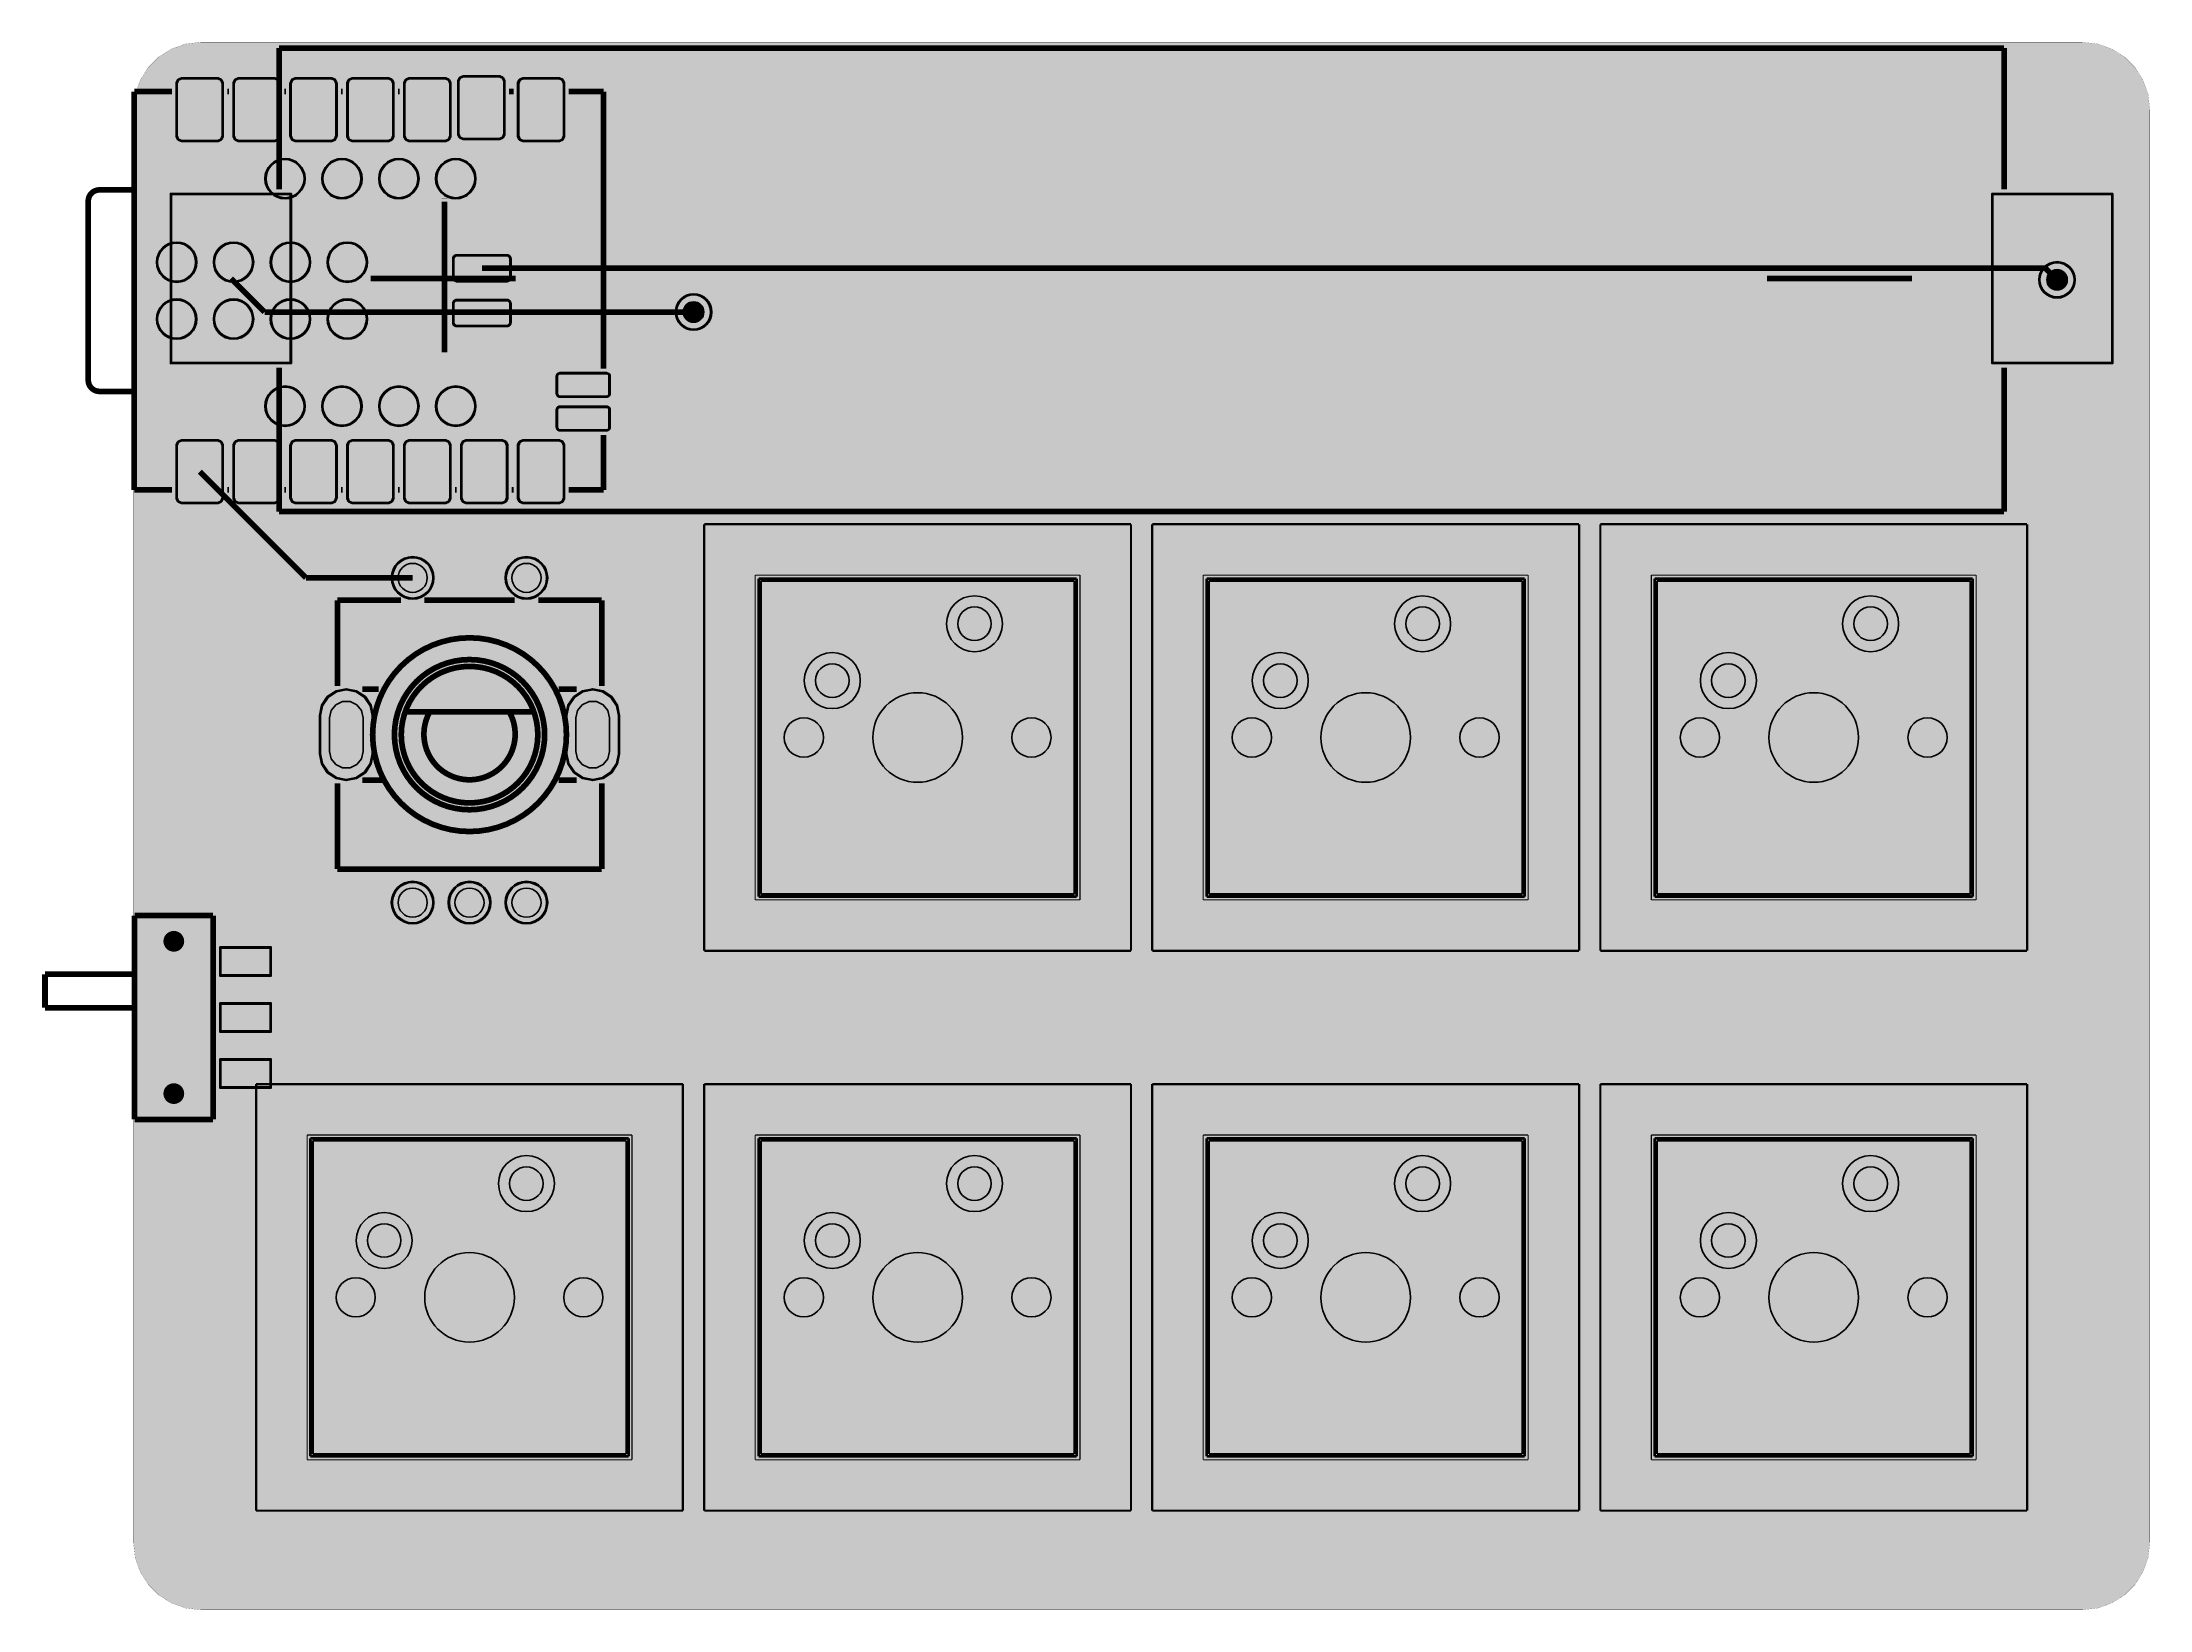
# Model space of a CAD drawing. Header units: millimetres. Extents: x -4.1 to 90, y 1 to 71.1.
import ezdxf

# ---------------------------------------------------------------- set-up
doc = ezdxf.new("R2010")
doc.units = ezdxf.units.MM
doc.header["$MEASUREMENT"] = 0
for name, color, linetype, true_color in [('Bottom-Layer', 7, 'Continuous', 0x0000ff), ('Bottom-Paste-Mask-Layer', 7, 'Continuous', 0x800000), ('Bottom-Silkscreen-Layer', 7, 'Continuous', 0x66cc33), ('Bottom-Solder-Mask-Layer', 7, 'Continuous', 0xaa00ff), ('Document-Layer', 7, 'Continuous', 0xffffff), ('Hole-Layer', 7, 'Continuous', 0x222222), ('Multi-Layer', 7, 'Continuous', 0xc0c0c0), ('Top-Assembly-Layer', 7, 'Continuous', 0x33cc99), ('Top-Layer', 7, 'Continuous', 0xff0000), ('Top-Paste-Mask-Layer', 7, 'Continuous', 0x808080), ('Top-Silkscreen-Layer', 7, 'Continuous', 0xffcc00), ('Top-Solder-Mask-Layer', 7, 'Continuous', 0x800080), ('User.1', 7, 'Continuous', 0x9069e9)]:
    doc.layers.add(name, color=color, linetype=linetype, true_color=true_color)

msp = doc.modelspace()

# ---------------------------------------------------------------- hatches: boundary and pattern name
at = {"layer": 'Bottom-Layer'}
for points in [[(7, 64.25), (7, 56.75), (1.7, 56.75), (1.7, 64.25)], [(88.3, 64.25), (88.3, 56.75), (83, 56.75), (83, 64.25)], [(85.098, 60.437, 1), (86.622, 60.437, 1)], [(24.238, 59, 1), (25.762, 59, 1)], [(11.56, 47.128, 1), (13.36, 47.128, 1)], [(16.64, 47.128, 1), (18.44, 47.128, 1)], [(36.29, 45.08, 1), (38.79, 45.08, 1)], [(56.29, 45.08, 1), (58.79, 45.08, 1)], [(76.29, 45.08, 1), (78.79, 45.08, 1)], [(29.94, 42.54, 1), (32.44, 42.54, 1)], [(49.94, 42.54, 1), (52.44, 42.54, 1)], [(69.94, 42.54, 1), (72.44, 42.54, 1)], [(10.65, 39.278), (10.562, 38.838), (10.313, 38.465), (9.94, 38.216), (9.5, 38.128), (9.06, 38.216), (8.687, 38.465), (8.438, 38.838), (8.35, 39.278), (8.35, 40.978), (8.438, 41.418), (8.687, 41.791), (9.06, 42.041), (9.5, 42.128), (9.94, 42.041), (10.313, 41.791), (10.562, 41.418), (10.65, 40.978)], [(21.65, 39.278), (21.562, 38.838), (21.313, 38.465), (20.94, 38.216), (20.5, 38.128), (20.06, 38.216), (19.687, 38.465), (19.438, 38.838), (19.35, 39.278), (19.35, 40.978), (19.438, 41.418), (19.687, 41.791), (20.06, 42.041), (20.5, 42.128), (20.94, 42.041), (21.313, 41.791), (21.562, 41.418), (21.65, 40.978)], [(33, 40, 1), (37, 40, 1)], [(53, 40, 1), (57, 40, 1)], [(73, 40, 1), (77, 40, 1)], [(29.045, 40, 1), (30.795, 40, 1)], [(39.205, 40, 1), (40.955, 40, 1)], [(49.045, 40, 1), (50.795, 40, 1)], [(59.205, 40, 1), (60.955, 40, 1)], [(69.045, 40, 1), (70.795, 40, 1)], [(79.205, 40, 1), (80.955, 40, 1)], [(11.56, 32.628, 1), (13.36, 32.628, 1)], [(14.1, 32.628, 1), (15.9, 32.628, 1)], [(16.64, 32.628, 1), (18.44, 32.628, 1)], [(16.29, 20.08, 1), (18.79, 20.08, 1)], [(36.29, 20.08, 1), (38.79, 20.08, 1)], [(56.29, 20.08, 1), (58.79, 20.08, 1)], [(76.29, 20.08, 1), (78.79, 20.08, 1)], [(9.94, 17.54, 1), (12.44, 17.54, 1)], [(29.94, 17.54, 1), (32.44, 17.54, 1)], [(49.94, 17.54, 1), (52.44, 17.54, 1)], [(69.94, 17.54, 1), (72.44, 17.54, 1)], [(13, 15, 1), (17, 15, 1)], [(33, 15, 1), (37, 15, 1)], [(53, 15, 1), (57, 15, 1)], [(73, 15, 1), (77, 15, 1)], [(9.045, 15, 1), (10.795, 15, 1)], [(19.205, 15, 1), (20.955, 15, 1)], [(29.045, 15, 1), (30.795, 15, 1)], [(39.205, 15, 1), (40.955, 15, 1)], [(49.045, 15, 1), (50.795, 15, 1)], [(59.205, 15, 1), (60.955, 15, 1)], [(69.045, 15, 1), (70.795, 15, 1)], [(79.205, 15, 1), (80.955, 15, 1)]]:
    msp.add_hatch(color=256, dxfattribs=at).paths.add_polyline_path(points)
at = {"layer": 'Bottom-Paste-Mask-Layer'}
for points in [[(7, 64.25), (7, 56.75), (1.7, 56.75), (1.7, 64.25)], [(88.3, 64.25), (88.3, 56.75), (83, 56.75), (83, 64.25)], [(85.098, 60.437, 1), (86.622, 60.437, 1)], [(24.238, 59, 1), (25.762, 59, 1)], [(11.56, 47.128, 1), (13.36, 47.128, 1)], [(16.64, 47.128, 1), (18.44, 47.128, 1)], [(36.29, 45.08, 1), (38.79, 45.08, 1)], [(56.29, 45.08, 1), (58.79, 45.08, 1)], [(76.29, 45.08, 1), (78.79, 45.08, 1)], [(29.94, 42.54, 1), (32.44, 42.54, 1)], [(49.94, 42.54, 1), (52.44, 42.54, 1)], [(69.94, 42.54, 1), (72.44, 42.54, 1)], [(10.65, 39.278), (10.562, 38.838), (10.313, 38.465), (9.94, 38.216), (9.5, 38.128), (9.06, 38.216), (8.687, 38.465), (8.438, 38.838), (8.35, 39.278), (8.35, 40.978), (8.438, 41.418), (8.687, 41.791), (9.06, 42.041), (9.5, 42.128), (9.94, 42.041), (10.313, 41.791), (10.562, 41.418), (10.65, 40.978)], [(21.65, 39.278), (21.562, 38.838), (21.313, 38.465), (20.94, 38.216), (20.5, 38.128), (20.06, 38.216), (19.687, 38.465), (19.438, 38.838), (19.35, 39.278), (19.35, 40.978), (19.438, 41.418), (19.687, 41.791), (20.06, 42.041), (20.5, 42.128), (20.94, 42.041), (21.313, 41.791), (21.562, 41.418), (21.65, 40.978)], [(33, 40, 1), (37, 40, 1)], [(53, 40, 1), (57, 40, 1)], [(73, 40, 1), (77, 40, 1)], [(29.045, 40, 1), (30.795, 40, 1)], [(39.205, 40, 1), (40.955, 40, 1)], [(49.045, 40, 1), (50.795, 40, 1)], [(59.205, 40, 1), (60.955, 40, 1)], [(69.045, 40, 1), (70.795, 40, 1)], [(79.205, 40, 1), (80.955, 40, 1)], [(11.56, 32.628, 1), (13.36, 32.628, 1)], [(14.1, 32.628, 1), (15.9, 32.628, 1)], [(16.64, 32.628, 1), (18.44, 32.628, 1)], [(16.29, 20.08, 1), (18.79, 20.08, 1)], [(36.29, 20.08, 1), (38.79, 20.08, 1)], [(56.29, 20.08, 1), (58.79, 20.08, 1)], [(76.29, 20.08, 1), (78.79, 20.08, 1)], [(9.94, 17.54, 1), (12.44, 17.54, 1)], [(29.94, 17.54, 1), (32.44, 17.54, 1)], [(49.94, 17.54, 1), (52.44, 17.54, 1)], [(69.94, 17.54, 1), (72.44, 17.54, 1)], [(13, 15, 1), (17, 15, 1)], [(33, 15, 1), (37, 15, 1)], [(53, 15, 1), (57, 15, 1)], [(73, 15, 1), (77, 15, 1)], [(9.045, 15, 1), (10.795, 15, 1)], [(19.205, 15, 1), (20.955, 15, 1)], [(29.045, 15, 1), (30.795, 15, 1)], [(39.205, 15, 1), (40.955, 15, 1)], [(49.045, 15, 1), (50.795, 15, 1)], [(59.205, 15, 1), (60.955, 15, 1)], [(69.045, 15, 1), (70.795, 15, 1)], [(79.205, 15, 1), (80.955, 15, 1)]]:
    msp.add_hatch(color=256, dxfattribs=at).paths.add_polyline_path(points)
at = {"layer": 'Bottom-Solder-Mask-Layer'}
for points in [[(7.05, 64.3), (7.05, 56.7), (1.65, 56.7), (1.65, 64.3)], [(88.35, 64.3), (88.35, 56.7), (82.95, 56.7), (82.95, 64.3)], [(85.047, 60.437, 1), (86.673, 60.437, 1)], [(24.187, 59, 1), (25.813, 59, 1)], [(11.509, 47.128, 1), (13.411, 47.128, 1)], [(16.589, 47.128, 1), (18.491, 47.128, 1)], [(36.29, 45.08, 1), (38.79, 45.08, 1)], [(56.29, 45.08, 1), (58.79, 45.08, 1)], [(76.29, 45.08, 1), (78.79, 45.08, 1)], [(29.94, 42.54, 1), (32.44, 42.54, 1)], [(49.94, 42.54, 1), (52.44, 42.54, 1)], [(69.94, 42.54, 1), (72.44, 42.54, 1)], [(10.701, 39.278), (10.609, 38.819), (10.349, 38.429), (9.96, 38.169), (9.5, 38.077), (9.041, 38.169), (8.651, 38.429), (8.391, 38.819), (8.299, 39.278), (8.299, 40.978), (8.391, 41.438), (8.651, 41.827), (9.041, 42.088), (9.5, 42.179), (9.96, 42.088), (10.349, 41.827), (10.609, 41.438), (10.701, 40.978)], [(21.701, 39.278), (21.609, 38.819), (21.349, 38.429), (20.96, 38.169), (20.5, 38.077), (20.041, 38.169), (19.651, 38.429), (19.391, 38.819), (19.299, 39.278), (19.299, 40.978), (19.391, 41.438), (19.651, 41.827), (20.041, 42.088), (20.5, 42.179), (20.96, 42.088), (21.349, 41.827), (21.609, 41.438), (21.701, 40.978)], [(33, 40, 1), (37, 40, 1)], [(53, 40, 1), (57, 40, 1)], [(73, 40, 1), (77, 40, 1)], [(29.045, 40, 1), (30.795, 40, 1)], [(39.205, 40, 1), (40.955, 40, 1)], [(49.045, 40, 1), (50.795, 40, 1)], [(59.205, 40, 1), (60.955, 40, 1)], [(69.045, 40, 1), (70.795, 40, 1)], [(79.205, 40, 1), (80.955, 40, 1)], [(11.509, 32.628, 1), (13.411, 32.628, 1)], [(14.049, 32.628, 1), (15.951, 32.628, 1)], [(16.589, 32.628, 1), (18.491, 32.628, 1)], [(16.29, 20.08, 1), (18.79, 20.08, 1)], [(36.29, 20.08, 1), (38.79, 20.08, 1)], [(56.29, 20.08, 1), (58.79, 20.08, 1)], [(76.29, 20.08, 1), (78.79, 20.08, 1)], [(9.94, 17.54, 1), (12.44, 17.54, 1)], [(29.94, 17.54, 1), (32.44, 17.54, 1)], [(49.94, 17.54, 1), (52.44, 17.54, 1)], [(69.94, 17.54, 1), (72.44, 17.54, 1)], [(13, 15, 1), (17, 15, 1)], [(33, 15, 1), (37, 15, 1)], [(53, 15, 1), (57, 15, 1)], [(73, 15, 1), (77, 15, 1)], [(9.045, 15, 1), (10.795, 15, 1)], [(19.205, 15, 1), (20.955, 15, 1)], [(29.045, 15, 1), (30.795, 15, 1)], [(39.205, 15, 1), (40.955, 15, 1)], [(49.045, 15, 1), (50.795, 15, 1)], [(59.205, 15, 1), (60.955, 15, 1)], [(69.045, 15, 1), (70.795, 15, 1)], [(79.205, 15, 1), (80.955, 15, 1)]]:
    msp.add_hatch(color=256, dxfattribs=at).paths.add_polyline_path(points)
at = {"layer": 'Document-Layer'}
for points in [[(14.012, 57.452), (13.758, 57.452), (13.758, 64.056), (14.012, 64.056)], [(14.012, 57.452), (13.758, 57.452), (13.758, 64.056), (14.012, 64.056)], [(17.06, 60.627), (17.06, 60.373), (10.456, 60.373), (10.456, 60.627)], [(17.06, 60.627), (17.06, 60.373), (10.456, 60.373), (10.456, 60.627)]]:
    msp.add_hatch(color=256, dxfattribs=at).paths.add_polyline_path(points)
at = {"layer": 'Hole-Layer'}
for points in [[(85.403, 60.437, 1), (86.317, 60.437, 1)], [(24.543, 59, 1), (25.457, 59, 1)], [(11.81, 47.128, 1), (13.11, 47.128, 1)], [(16.89, 47.128, 1), (18.19, 47.128, 1)], [(36.79, 45.08, 1), (38.29, 45.08, 1)], [(56.79, 45.08, 1), (58.29, 45.08, 1)], [(76.79, 45.08, 1), (78.29, 45.08, 1)], [(30.44, 42.54, 1), (31.94, 42.54, 1)], [(50.44, 42.54, 1), (51.94, 42.54, 1)], [(70.44, 42.54, 1), (71.94, 42.54, 1)], [(10.25, 39.378), (10.176, 39.053), (9.968, 38.792), (9.667, 38.647), (9.333, 38.647), (9.032, 38.792), (8.824, 39.053), (8.75, 39.378), (8.75, 40.878), (8.824, 41.204), (9.032, 41.465), (9.333, 41.609), (9.667, 41.609), (9.968, 41.465), (10.176, 41.204), (10.25, 40.878)], [(21.25, 39.378), (21.176, 39.053), (20.968, 38.792), (20.667, 38.647), (20.333, 38.647), (20.032, 38.792), (19.824, 39.053), (19.75, 39.378), (19.75, 40.878), (19.824, 41.204), (20.032, 41.465), (20.333, 41.609), (20.667, 41.609), (20.968, 41.465), (21.176, 41.204), (21.25, 40.878)], [(33, 40, 1), (37, 40, 1)], [(53, 40, 1), (57, 40, 1)], [(73, 40, 1), (77, 40, 1)], [(29.045, 40, 1), (30.795, 40, 1)], [(39.205, 40, 1), (40.955, 40, 1)], [(49.045, 40, 1), (50.795, 40, 1)], [(59.205, 40, 1), (60.955, 40, 1)], [(69.045, 40, 1), (70.795, 40, 1)], [(79.205, 40, 1), (80.955, 40, 1)], [(11.81, 32.628, 1), (13.11, 32.628, 1)], [(14.35, 32.628, 1), (15.65, 32.628, 1)], [(16.89, 32.628, 1), (18.19, 32.628, 1)], [(16.79, 20.08, 1), (18.29, 20.08, 1)], [(36.79, 20.08, 1), (38.29, 20.08, 1)], [(56.79, 20.08, 1), (58.29, 20.08, 1)], [(76.79, 20.08, 1), (78.29, 20.08, 1)], [(10.44, 17.54, 1), (11.94, 17.54, 1)], [(30.44, 17.54, 1), (31.94, 17.54, 1)], [(50.44, 17.54, 1), (51.94, 17.54, 1)], [(70.44, 17.54, 1), (71.94, 17.54, 1)], [(13, 15, 1), (17, 15, 1)], [(33, 15, 1), (37, 15, 1)], [(53, 15, 1), (57, 15, 1)], [(73, 15, 1), (77, 15, 1)], [(9.045, 15, 1), (10.795, 15, 1)], [(19.205, 15, 1), (20.955, 15, 1)], [(29.045, 15, 1), (30.795, 15, 1)], [(39.205, 15, 1), (40.955, 15, 1)], [(49.045, 15, 1), (50.795, 15, 1)], [(59.205, 15, 1), (60.955, 15, 1)], [(69.045, 15, 1), (70.795, 15, 1)], [(79.205, 15, 1), (80.955, 15, 1)]]:
    msp.add_hatch(color=256, dxfattribs=at).paths.add_polyline_path(points)
at = {"layer": 'Multi-Layer'}
for points in [[(85.098, 60.437, 1), (86.622, 60.437, 1)], [(85.098, 60.437, 1), (86.622, 60.437, 1)], [(85.098, 60.437, 1), (86.622, 60.437, 1)], [(24.238, 59, 1), (25.762, 59, 1)], [(24.238, 59, 1), (25.762, 59, 1)], [(24.238, 59, 1), (25.762, 59, 1)], [(11.56, 47.128, 1), (13.36, 47.128, 1)], [(11.56, 47.128, 1), (13.36, 47.128, 1)], [(11.56, 47.128, 1), (13.36, 47.128, 1)], [(16.64, 47.128, 1), (18.44, 47.128, 1)], [(16.64, 47.128, 1), (18.44, 47.128, 1)], [(16.64, 47.128, 1), (18.44, 47.128, 1)], [(36.29, 45.08, 1), (38.79, 45.08, 1)], [(36.29, 45.08, 1), (38.79, 45.08, 1)], [(36.29, 45.08, 1), (38.79, 45.08, 1)], [(56.29, 45.08, 1), (58.79, 45.08, 1)], [(56.29, 45.08, 1), (58.79, 45.08, 1)], [(56.29, 45.08, 1), (58.79, 45.08, 1)], [(76.29, 45.08, 1), (78.79, 45.08, 1)], [(76.29, 45.08, 1), (78.79, 45.08, 1)], [(76.29, 45.08, 1), (78.79, 45.08, 1)], [(29.94, 42.54, 1), (32.44, 42.54, 1)], [(29.94, 42.54, 1), (32.44, 42.54, 1)], [(29.94, 42.54, 1), (32.44, 42.54, 1)], [(49.94, 42.54, 1), (52.44, 42.54, 1)], [(49.94, 42.54, 1), (52.44, 42.54, 1)], [(49.94, 42.54, 1), (52.44, 42.54, 1)], [(69.94, 42.54, 1), (72.44, 42.54, 1)], [(69.94, 42.54, 1), (72.44, 42.54, 1)], [(69.94, 42.54, 1), (72.44, 42.54, 1)], [(10.65, 39.278), (10.562, 38.838), (10.313, 38.465), (9.94, 38.216), (9.5, 38.128), (9.06, 38.216), (8.687, 38.465), (8.438, 38.838), (8.35, 39.278), (8.35, 40.978), (8.438, 41.418), (8.687, 41.791), (9.06, 42.041), (9.5, 42.128), (9.94, 42.041), (10.313, 41.791), (10.562, 41.418), (10.65, 40.978)], [(10.65, 39.278), (10.562, 38.838), (10.313, 38.465), (9.94, 38.216), (9.5, 38.128), (9.06, 38.216), (8.687, 38.465), (8.438, 38.838), (8.35, 39.278), (8.35, 40.978), (8.438, 41.418), (8.687, 41.791), (9.06, 42.041), (9.5, 42.128), (9.94, 42.041), (10.313, 41.791), (10.562, 41.418), (10.65, 40.978)], [(10.65, 39.278), (10.562, 38.838), (10.313, 38.465), (9.94, 38.216), (9.5, 38.128), (9.06, 38.216), (8.687, 38.465), (8.438, 38.838), (8.35, 39.278), (8.35, 40.978), (8.438, 41.418), (8.687, 41.791), (9.06, 42.041), (9.5, 42.128), (9.94, 42.041), (10.313, 41.791), (10.562, 41.418), (10.65, 40.978)], [(21.65, 39.278), (21.562, 38.838), (21.313, 38.465), (20.94, 38.216), (20.5, 38.128), (20.06, 38.216), (19.687, 38.465), (19.438, 38.838), (19.35, 39.278), (19.35, 40.978), (19.438, 41.418), (19.687, 41.791), (20.06, 42.041), (20.5, 42.128), (20.94, 42.041), (21.313, 41.791), (21.562, 41.418), (21.65, 40.978)], [(21.65, 39.278), (21.562, 38.838), (21.313, 38.465), (20.94, 38.216), (20.5, 38.128), (20.06, 38.216), (19.687, 38.465), (19.438, 38.838), (19.35, 39.278), (19.35, 40.978), (19.438, 41.418), (19.687, 41.791), (20.06, 42.041), (20.5, 42.128), (20.94, 42.041), (21.313, 41.791), (21.562, 41.418), (21.65, 40.978)], [(21.65, 39.278), (21.562, 38.838), (21.313, 38.465), (20.94, 38.216), (20.5, 38.128), (20.06, 38.216), (19.687, 38.465), (19.438, 38.838), (19.35, 39.278), (19.35, 40.978), (19.438, 41.418), (19.687, 41.791), (20.06, 42.041), (20.5, 42.128), (20.94, 42.041), (21.313, 41.791), (21.562, 41.418), (21.65, 40.978)], [(33, 40, 1), (37, 40, 1)], [(33, 40, 1), (37, 40, 1)], [(33, 40, 1), (37, 40, 1)], [(53, 40, 1), (57, 40, 1)], [(53, 40, 1), (57, 40, 1)], [(53, 40, 1), (57, 40, 1)], [(73, 40, 1), (77, 40, 1)], [(73, 40, 1), (77, 40, 1)], [(73, 40, 1), (77, 40, 1)], [(29.045, 40, 1), (30.795, 40, 1)], [(29.045, 40, 1), (30.795, 40, 1)], [(29.045, 40, 1), (30.795, 40, 1)], [(39.205, 40, 1), (40.955, 40, 1)], [(39.205, 40, 1), (40.955, 40, 1)], [(39.205, 40, 1), (40.955, 40, 1)], [(49.045, 40, 1), (50.795, 40, 1)], [(49.045, 40, 1), (50.795, 40, 1)], [(49.045, 40, 1), (50.795, 40, 1)], [(59.205, 40, 1), (60.955, 40, 1)], [(59.205, 40, 1), (60.955, 40, 1)], [(59.205, 40, 1), (60.955, 40, 1)], [(69.045, 40, 1), (70.795, 40, 1)], [(69.045, 40, 1), (70.795, 40, 1)], [(69.045, 40, 1), (70.795, 40, 1)], [(79.205, 40, 1), (80.955, 40, 1)], [(79.205, 40, 1), (80.955, 40, 1)], [(79.205, 40, 1), (80.955, 40, 1)], [(11.56, 32.628, 1), (13.36, 32.628, 1)], [(11.56, 32.628, 1), (13.36, 32.628, 1)], [(11.56, 32.628, 1), (13.36, 32.628, 1)], [(14.1, 32.628, 1), (15.9, 32.628, 1)], [(14.1, 32.628, 1), (15.9, 32.628, 1)], [(14.1, 32.628, 1), (15.9, 32.628, 1)], [(16.64, 32.628, 1), (18.44, 32.628, 1)], [(16.64, 32.628, 1), (18.44, 32.628, 1)], [(16.64, 32.628, 1), (18.44, 32.628, 1)], [(1.35, 30.9, 1), (2.25, 30.9, 1)], [(1.35, 30.9, 1), (2.25, 30.9, 1)], [(1.35, 24.1, 1), (2.25, 24.1, 1)], [(1.35, 24.1, 1), (2.25, 24.1, 1)], [(16.29, 20.08, 1), (18.79, 20.08, 1)], [(16.29, 20.08, 1), (18.79, 20.08, 1)], [(16.29, 20.08, 1), (18.79, 20.08, 1)], [(36.29, 20.08, 1), (38.79, 20.08, 1)], [(36.29, 20.08, 1), (38.79, 20.08, 1)], [(36.29, 20.08, 1), (38.79, 20.08, 1)], [(56.29, 20.08, 1), (58.79, 20.08, 1)], [(56.29, 20.08, 1), (58.79, 20.08, 1)], [(56.29, 20.08, 1), (58.79, 20.08, 1)], [(76.29, 20.08, 1), (78.79, 20.08, 1)], [(76.29, 20.08, 1), (78.79, 20.08, 1)], [(76.29, 20.08, 1), (78.79, 20.08, 1)], [(9.94, 17.54, 1), (12.44, 17.54, 1)], [(9.94, 17.54, 1), (12.44, 17.54, 1)], [(9.94, 17.54, 1), (12.44, 17.54, 1)], [(29.94, 17.54, 1), (32.44, 17.54, 1)], [(29.94, 17.54, 1), (32.44, 17.54, 1)], [(29.94, 17.54, 1), (32.44, 17.54, 1)], [(49.94, 17.54, 1), (52.44, 17.54, 1)], [(49.94, 17.54, 1), (52.44, 17.54, 1)], [(49.94, 17.54, 1), (52.44, 17.54, 1)], [(69.94, 17.54, 1), (72.44, 17.54, 1)], [(69.94, 17.54, 1), (72.44, 17.54, 1)], [(69.94, 17.54, 1), (72.44, 17.54, 1)], [(13, 15, 1), (17, 15, 1)], [(13, 15, 1), (17, 15, 1)], [(13, 15, 1), (17, 15, 1)], [(33, 15, 1), (37, 15, 1)], [(33, 15, 1), (37, 15, 1)], [(33, 15, 1), (37, 15, 1)], [(53, 15, 1), (57, 15, 1)], [(53, 15, 1), (57, 15, 1)], [(53, 15, 1), (57, 15, 1)], [(73, 15, 1), (77, 15, 1)], [(73, 15, 1), (77, 15, 1)], [(73, 15, 1), (77, 15, 1)], [(9.045, 15, 1), (10.795, 15, 1)], [(9.045, 15, 1), (10.795, 15, 1)], [(9.045, 15, 1), (10.795, 15, 1)], [(19.205, 15, 1), (20.955, 15, 1)], [(19.205, 15, 1), (20.955, 15, 1)], [(19.205, 15, 1), (20.955, 15, 1)], [(29.045, 15, 1), (30.795, 15, 1)], [(29.045, 15, 1), (30.795, 15, 1)], [(29.045, 15, 1), (30.795, 15, 1)], [(39.205, 15, 1), (40.955, 15, 1)], [(39.205, 15, 1), (40.955, 15, 1)], [(39.205, 15, 1), (40.955, 15, 1)], [(49.045, 15, 1), (50.795, 15, 1)], [(49.045, 15, 1), (50.795, 15, 1)], [(49.045, 15, 1), (50.795, 15, 1)], [(59.205, 15, 1), (60.955, 15, 1)], [(59.205, 15, 1), (60.955, 15, 1)], [(59.205, 15, 1), (60.955, 15, 1)], [(69.045, 15, 1), (70.795, 15, 1)], [(69.045, 15, 1), (70.795, 15, 1)], [(69.045, 15, 1), (70.795, 15, 1)], [(79.205, 15, 1), (80.955, 15, 1)], [(79.205, 15, 1), (80.955, 15, 1)], [(79.205, 15, 1), (80.955, 15, 1)]]:
    msp.add_hatch(color=256, dxfattribs=at).paths.add_polyline_path(points)
at = {"layer": 'Top-Layer'}
for points in [[(0, 4.049), (0, 68.049), (0.075, 68.717), (0.297, 69.351), (0.655, 69.92), (1.13, 70.395), (1.698, 70.752), (2.332, 70.974), (3, 71.049), (87, 71.049), (87.668, 70.974), (88.302, 70.752), (88.871, 70.395), (89.346, 69.92), (89.703, 69.351), (89.925, 68.717), (90, 68.049), (90, 4.049), (89.925, 3.381), (89.703, 2.747), (89.346, 2.179), (88.871, 1.704), (88.302, 1.346), (87.668, 1.124), (87, 1.049), (3, 1.049), (2.332, 1.124), (1.698, 1.346), (1.13, 1.704), (0.655, 2.179), (0.297, 2.747), (0.075, 3.381)], [(1.955, 66.862), (1.955, 69.212), (2.014, 69.354), (2.155, 69.412), (3.755, 69.412), (3.897, 69.354), (3.955, 69.212), (3.955, 66.862), (3.897, 66.721), (3.755, 66.662), (2.155, 66.662), (2.014, 66.721)], [(4.495, 66.862), (4.495, 69.212), (4.554, 69.354), (4.695, 69.412), (6.295, 69.412), (6.437, 69.354), (6.495, 69.212), (6.495, 66.862), (6.437, 66.721), (6.295, 66.662), (4.695, 66.662), (4.554, 66.721)], [(7.035, 66.862), (7.035, 69.212), (7.094, 69.354), (7.235, 69.412), (8.835, 69.412), (8.977, 69.354), (9.035, 69.212), (9.035, 66.862), (8.977, 66.721), (8.835, 66.662), (7.235, 66.662), (7.094, 66.721)], [(9.575, 66.862), (9.575, 69.212), (9.634, 69.354), (9.775, 69.412), (11.375, 69.412), (11.517, 69.354), (11.575, 69.212), (11.575, 66.862), (11.517, 66.721), (11.375, 66.662), (9.775, 66.662), (9.634, 66.721)], [(12.115, 66.862), (12.115, 69.212), (12.174, 69.354), (12.315, 69.412), (13.915, 69.412), (14.057, 69.354), (14.115, 69.212), (14.115, 66.862), (14.057, 66.721), (13.915, 66.662), (12.315, 66.662), (12.174, 66.721)], [(14.528, 66.953), (14.528, 69.303), (14.587, 69.445), (14.728, 69.503), (16.328, 69.503), (16.47, 69.445), (16.528, 69.303), (16.528, 66.953), (16.47, 66.812), (16.328, 66.753), (14.728, 66.753), (14.587, 66.812)], [(19.195, 69.212), (19.195, 66.862), (19.136, 66.721), (18.995, 66.662), (17.395, 66.662), (17.254, 66.721), (17.195, 66.862), (17.195, 69.212), (17.254, 69.354), (17.395, 69.412), (18.995, 69.412), (19.136, 69.354)], [(5.915, 64.956, 1), (7.615, 64.956, 1)], [(8.455, 64.956, 1), (10.155, 64.956, 1)], [(10.995, 64.956, 1), (12.695, 64.956, 1)], [(13.535, 64.956, 1), (15.235, 64.956, 1)], [(1.075, 61.225, 1), (2.775, 61.225, 1)], [(3.615, 61.225, 1), (5.315, 61.225, 1)], [(6.155, 61.225, 1), (7.855, 61.225, 1)], [(8.695, 61.225, 1), (10.395, 61.225, 1)], [(16.69, 60.405), (14.41, 60.405), (14.332, 60.437), (14.3, 60.515), (14.3, 61.395), (14.332, 61.472), (14.41, 61.505), (16.69, 61.505), (16.768, 61.472), (16.8, 61.395), (16.8, 60.515), (16.768, 60.437)], [(85.098, 60.437, 1), (86.622, 60.437, 1)], [(1.075, 58.685, 1), (2.775, 58.685, 1)], [(3.615, 58.685, 1), (5.315, 58.685, 1)], [(6.155, 58.685, 1), (7.855, 58.685, 1)], [(8.695, 58.685, 1), (10.395, 58.685, 1)], [(16.69, 58.405), (14.41, 58.405), (14.332, 58.437), (14.3, 58.515), (14.3, 59.395), (14.332, 59.472), (14.41, 59.505), (16.69, 59.505), (16.768, 59.472), (16.8, 59.395), (16.8, 58.515), (16.768, 58.437)], [(24.238, 59, 1), (25.762, 59, 1)], [(5.915, 54.796, 1), (7.615, 54.796, 1)], [(8.455, 54.796, 1), (10.155, 54.796, 1)], [(10.995, 54.796, 1), (12.695, 54.796, 1)], [(13.535, 54.796, 1), (15.235, 54.796, 1)], [(21.125, 55.244), (19.025, 55.244), (18.954, 55.273), (18.925, 55.344), (18.925, 56.144), (18.954, 56.214), (19.025, 56.244), (21.125, 56.244), (21.196, 56.214), (21.225, 56.144), (21.225, 55.344), (21.196, 55.273)], [(21.125, 53.744), (19.025, 53.744), (18.954, 53.773), (18.925, 53.844), (18.925, 54.644), (18.954, 54.714), (19.025, 54.744), (21.125, 54.744), (21.196, 54.714), (21.225, 54.644), (21.225, 53.844), (21.196, 53.773)], [(1.955, 50.697), (1.955, 53.047), (2.014, 53.188), (2.155, 53.247), (3.755, 53.247), (3.897, 53.188), (3.955, 53.047), (3.955, 50.697), (3.897, 50.556), (3.755, 50.497), (2.155, 50.497), (2.014, 50.556)], [(4.495, 50.697), (4.495, 53.047), (4.554, 53.188), (4.695, 53.247), (6.295, 53.247), (6.437, 53.188), (6.495, 53.047), (6.495, 50.697), (6.437, 50.556), (6.295, 50.497), (4.695, 50.497), (4.554, 50.556)], [(7.035, 50.697), (7.035, 53.047), (7.094, 53.188), (7.235, 53.247), (8.835, 53.247), (8.977, 53.188), (9.035, 53.047), (9.035, 50.697), (8.977, 50.556), (8.835, 50.497), (7.235, 50.497), (7.094, 50.556)], [(9.575, 50.697), (9.575, 53.047), (9.634, 53.188), (9.775, 53.247), (11.375, 53.247), (11.517, 53.188), (11.575, 53.047), (11.575, 50.697), (11.517, 50.556), (11.375, 50.497), (9.775, 50.497), (9.634, 50.556)], [(12.115, 50.697), (12.115, 53.047), (12.174, 53.188), (12.315, 53.247), (13.915, 53.247), (14.057, 53.188), (14.115, 53.047), (14.115, 50.697), (14.057, 50.556), (13.915, 50.497), (12.315, 50.497), (12.174, 50.556)], [(14.655, 50.697), (14.655, 53.047), (14.714, 53.188), (14.855, 53.247), (16.455, 53.247), (16.597, 53.188), (16.655, 53.047), (16.655, 50.697), (16.597, 50.556), (16.455, 50.497), (14.855, 50.497), (14.714, 50.556)], [(17.195, 50.697), (17.195, 53.047), (17.254, 53.188), (17.395, 53.247), (18.995, 53.247), (19.137, 53.188), (19.195, 53.047), (19.195, 50.697), (19.137, 50.556), (18.995, 50.497), (17.395, 50.497), (17.254, 50.556)], [(11.56, 47.128, 1), (13.36, 47.128, 1)], [(16.64, 47.128, 1), (18.44, 47.128, 1)], [(36.29, 45.08, 1), (38.79, 45.08, 1)], [(56.29, 45.08, 1), (58.79, 45.08, 1)], [(76.29, 45.08, 1), (78.79, 45.08, 1)], [(29.94, 42.54, 1), (32.44, 42.54, 1)], [(49.94, 42.54, 1), (52.44, 42.54, 1)], [(69.94, 42.54, 1), (72.44, 42.54, 1)], [(10.65, 39.278), (10.562, 38.838), (10.313, 38.465), (9.94, 38.216), (9.5, 38.128), (9.06, 38.216), (8.687, 38.465), (8.438, 38.838), (8.35, 39.278), (8.35, 40.978), (8.438, 41.418), (8.687, 41.791), (9.06, 42.041), (9.5, 42.128), (9.94, 42.041), (10.313, 41.791), (10.562, 41.418), (10.65, 40.978)], [(21.65, 39.278), (21.562, 38.838), (21.313, 38.465), (20.94, 38.216), (20.5, 38.128), (20.06, 38.216), (19.687, 38.465), (19.438, 38.838), (19.35, 39.278), (19.35, 40.978), (19.438, 41.418), (19.687, 41.791), (20.06, 42.041), (20.5, 42.128), (20.94, 42.041), (21.313, 41.791), (21.562, 41.418), (21.65, 40.978)], [(33, 40, 1), (37, 40, 1)], [(53, 40, 1), (57, 40, 1)], [(73, 40, 1), (77, 40, 1)], [(29.045, 40, 1), (30.795, 40, 1)], [(39.205, 40, 1), (40.955, 40, 1)], [(49.045, 40, 1), (50.795, 40, 1)], [(59.205, 40, 1), (60.955, 40, 1)], [(69.045, 40, 1), (70.795, 40, 1)], [(79.205, 40, 1), (80.955, 40, 1)], [(11.56, 32.628, 1), (13.36, 32.628, 1)], [(14.1, 32.628, 1), (15.9, 32.628, 1)], [(16.64, 32.628, 1), (18.44, 32.628, 1)], [(3.9, 30.6), (6.1, 30.6), (6.1, 29.4), (3.9, 29.4)], [(3.9, 28.1), (6.1, 28.1), (6.1, 26.9), (3.9, 26.9)], [(3.9, 25.6), (6.1, 25.6), (6.1, 24.4), (3.9, 24.4)], [(16.29, 20.08, 1), (18.79, 20.08, 1)], [(36.29, 20.08, 1), (38.79, 20.08, 1)], [(56.29, 20.08, 1), (58.79, 20.08, 1)], [(76.29, 20.08, 1), (78.79, 20.08, 1)], [(9.94, 17.54, 1), (12.44, 17.54, 1)], [(29.94, 17.54, 1), (32.44, 17.54, 1)], [(49.94, 17.54, 1), (52.44, 17.54, 1)], [(69.94, 17.54, 1), (72.44, 17.54, 1)], [(13, 15, 1), (17, 15, 1)], [(33, 15, 1), (37, 15, 1)], [(53, 15, 1), (57, 15, 1)], [(73, 15, 1), (77, 15, 1)], [(9.045, 15, 1), (10.795, 15, 1)], [(19.205, 15, 1), (20.955, 15, 1)], [(29.045, 15, 1), (30.795, 15, 1)], [(39.205, 15, 1), (40.955, 15, 1)], [(49.045, 15, 1), (50.795, 15, 1)], [(59.205, 15, 1), (60.955, 15, 1)], [(69.045, 15, 1), (70.795, 15, 1)], [(79.205, 15, 1), (80.955, 15, 1)]]:
    msp.add_hatch(color=256, dxfattribs=at).paths.add_polyline_path(points)
at = {"layer": 'Top-Paste-Mask-Layer'}
for points in [[(1.955, 66.862), (1.955, 69.212), (2.014, 69.354), (2.155, 69.412), (3.755, 69.412), (3.897, 69.354), (3.955, 69.212), (3.955, 66.862), (3.897, 66.721), (3.755, 66.662), (2.155, 66.662), (2.014, 66.721)], [(4.495, 66.862), (4.495, 69.212), (4.554, 69.354), (4.695, 69.412), (6.295, 69.412), (6.437, 69.354), (6.495, 69.212), (6.495, 66.862), (6.437, 66.721), (6.295, 66.662), (4.695, 66.662), (4.554, 66.721)], [(7.035, 66.862), (7.035, 69.212), (7.094, 69.354), (7.235, 69.412), (8.835, 69.412), (8.977, 69.354), (9.035, 69.212), (9.035, 66.862), (8.977, 66.721), (8.835, 66.662), (7.235, 66.662), (7.094, 66.721)], [(9.575, 66.862), (9.575, 69.212), (9.634, 69.354), (9.775, 69.412), (11.375, 69.412), (11.517, 69.354), (11.575, 69.212), (11.575, 66.862), (11.517, 66.721), (11.375, 66.662), (9.775, 66.662), (9.634, 66.721)], [(12.115, 66.862), (12.115, 69.212), (12.174, 69.354), (12.315, 69.412), (13.915, 69.412), (14.057, 69.354), (14.115, 69.212), (14.115, 66.862), (14.057, 66.721), (13.915, 66.662), (12.315, 66.662), (12.174, 66.721)], [(14.528, 66.953), (14.528, 69.303), (14.587, 69.445), (14.728, 69.503), (16.328, 69.503), (16.47, 69.445), (16.528, 69.303), (16.528, 66.953), (16.47, 66.812), (16.328, 66.753), (14.728, 66.753), (14.587, 66.812)], [(19.195, 69.212), (19.195, 66.862), (19.136, 66.721), (18.995, 66.662), (17.395, 66.662), (17.254, 66.721), (17.195, 66.862), (17.195, 69.212), (17.254, 69.354), (17.395, 69.412), (18.995, 69.412), (19.136, 69.354)], [(5.915, 64.956, 1), (7.615, 64.956, 1)], [(8.455, 64.956, 1), (10.155, 64.956, 1)], [(10.995, 64.956, 1), (12.695, 64.956, 1)], [(13.535, 64.956, 1), (15.235, 64.956, 1)], [(1.075, 61.225, 1), (2.775, 61.225, 1)], [(3.615, 61.225, 1), (5.315, 61.225, 1)], [(6.155, 61.225, 1), (7.855, 61.225, 1)], [(8.695, 61.225, 1), (10.395, 61.225, 1)], [(16.69, 60.405), (14.41, 60.405), (14.332, 60.437), (14.3, 60.515), (14.3, 61.395), (14.332, 61.472), (14.41, 61.505), (16.69, 61.505), (16.768, 61.472), (16.8, 61.395), (16.8, 60.515), (16.768, 60.437)], [(85.098, 60.437, 1), (86.622, 60.437, 1)], [(1.075, 58.685, 1), (2.775, 58.685, 1)], [(3.615, 58.685, 1), (5.315, 58.685, 1)], [(6.155, 58.685, 1), (7.855, 58.685, 1)], [(8.695, 58.685, 1), (10.395, 58.685, 1)], [(16.69, 58.405), (14.41, 58.405), (14.332, 58.437), (14.3, 58.515), (14.3, 59.395), (14.332, 59.472), (14.41, 59.505), (16.69, 59.505), (16.768, 59.472), (16.8, 59.395), (16.8, 58.515), (16.768, 58.437)], [(24.238, 59, 1), (25.762, 59, 1)], [(5.915, 54.796, 1), (7.615, 54.796, 1)], [(8.455, 54.796, 1), (10.155, 54.796, 1)], [(10.995, 54.796, 1), (12.695, 54.796, 1)], [(13.535, 54.796, 1), (15.235, 54.796, 1)], [(21.125, 55.244), (19.025, 55.244), (18.954, 55.273), (18.925, 55.344), (18.925, 56.144), (18.954, 56.214), (19.025, 56.244), (21.125, 56.244), (21.196, 56.214), (21.225, 56.144), (21.225, 55.344), (21.196, 55.273)], [(21.125, 53.744), (19.025, 53.744), (18.954, 53.773), (18.925, 53.844), (18.925, 54.644), (18.954, 54.714), (19.025, 54.744), (21.125, 54.744), (21.196, 54.714), (21.225, 54.644), (21.225, 53.844), (21.196, 53.773)], [(1.955, 50.697), (1.955, 53.047), (2.014, 53.188), (2.155, 53.247), (3.755, 53.247), (3.897, 53.188), (3.955, 53.047), (3.955, 50.697), (3.897, 50.556), (3.755, 50.497), (2.155, 50.497), (2.014, 50.556)], [(4.495, 50.697), (4.495, 53.047), (4.554, 53.188), (4.695, 53.247), (6.295, 53.247), (6.437, 53.188), (6.495, 53.047), (6.495, 50.697), (6.437, 50.556), (6.295, 50.497), (4.695, 50.497), (4.554, 50.556)], [(7.035, 50.697), (7.035, 53.047), (7.094, 53.188), (7.235, 53.247), (8.835, 53.247), (8.977, 53.188), (9.035, 53.047), (9.035, 50.697), (8.977, 50.556), (8.835, 50.497), (7.235, 50.497), (7.094, 50.556)], [(9.575, 50.697), (9.575, 53.047), (9.634, 53.188), (9.775, 53.247), (11.375, 53.247), (11.517, 53.188), (11.575, 53.047), (11.575, 50.697), (11.517, 50.556), (11.375, 50.497), (9.775, 50.497), (9.634, 50.556)], [(12.115, 50.697), (12.115, 53.047), (12.174, 53.188), (12.315, 53.247), (13.915, 53.247), (14.057, 53.188), (14.115, 53.047), (14.115, 50.697), (14.057, 50.556), (13.915, 50.497), (12.315, 50.497), (12.174, 50.556)], [(14.655, 50.697), (14.655, 53.047), (14.714, 53.188), (14.855, 53.247), (16.455, 53.247), (16.597, 53.188), (16.655, 53.047), (16.655, 50.697), (16.597, 50.556), (16.455, 50.497), (14.855, 50.497), (14.714, 50.556)], [(17.195, 50.697), (17.195, 53.047), (17.254, 53.188), (17.395, 53.247), (18.995, 53.247), (19.137, 53.188), (19.195, 53.047), (19.195, 50.697), (19.137, 50.556), (18.995, 50.497), (17.395, 50.497), (17.254, 50.556)], [(11.56, 47.128, 1), (13.36, 47.128, 1)], [(16.64, 47.128, 1), (18.44, 47.128, 1)], [(36.29, 45.08, 1), (38.79, 45.08, 1)], [(56.29, 45.08, 1), (58.79, 45.08, 1)], [(76.29, 45.08, 1), (78.79, 45.08, 1)], [(29.94, 42.54, 1), (32.44, 42.54, 1)], [(49.94, 42.54, 1), (52.44, 42.54, 1)], [(69.94, 42.54, 1), (72.44, 42.54, 1)], [(10.65, 39.278), (10.562, 38.838), (10.313, 38.465), (9.94, 38.216), (9.5, 38.128), (9.06, 38.216), (8.687, 38.465), (8.438, 38.838), (8.35, 39.278), (8.35, 40.978), (8.438, 41.418), (8.687, 41.791), (9.06, 42.041), (9.5, 42.128), (9.94, 42.041), (10.313, 41.791), (10.562, 41.418), (10.65, 40.978)], [(21.65, 39.278), (21.562, 38.838), (21.313, 38.465), (20.94, 38.216), (20.5, 38.128), (20.06, 38.216), (19.687, 38.465), (19.438, 38.838), (19.35, 39.278), (19.35, 40.978), (19.438, 41.418), (19.687, 41.791), (20.06, 42.041), (20.5, 42.128), (20.94, 42.041), (21.313, 41.791), (21.562, 41.418), (21.65, 40.978)], [(33, 40, 1), (37, 40, 1)], [(53, 40, 1), (57, 40, 1)], [(73, 40, 1), (77, 40, 1)], [(29.045, 40, 1), (30.795, 40, 1)], [(39.205, 40, 1), (40.955, 40, 1)], [(49.045, 40, 1), (50.795, 40, 1)], [(59.205, 40, 1), (60.955, 40, 1)], [(69.045, 40, 1), (70.795, 40, 1)], [(79.205, 40, 1), (80.955, 40, 1)], [(11.56, 32.628, 1), (13.36, 32.628, 1)], [(14.1, 32.628, 1), (15.9, 32.628, 1)], [(16.64, 32.628, 1), (18.44, 32.628, 1)], [(3.9, 30.6), (6.1, 30.6), (6.1, 29.4), (3.9, 29.4)], [(3.9, 28.1), (6.1, 28.1), (6.1, 26.9), (3.9, 26.9)], [(3.9, 25.6), (6.1, 25.6), (6.1, 24.4), (3.9, 24.4)], [(16.29, 20.08, 1), (18.79, 20.08, 1)], [(36.29, 20.08, 1), (38.79, 20.08, 1)], [(56.29, 20.08, 1), (58.79, 20.08, 1)], [(76.29, 20.08, 1), (78.79, 20.08, 1)], [(9.94, 17.54, 1), (12.44, 17.54, 1)], [(29.94, 17.54, 1), (32.44, 17.54, 1)], [(49.94, 17.54, 1), (52.44, 17.54, 1)], [(69.94, 17.54, 1), (72.44, 17.54, 1)], [(13, 15, 1), (17, 15, 1)], [(33, 15, 1), (37, 15, 1)], [(53, 15, 1), (57, 15, 1)], [(73, 15, 1), (77, 15, 1)], [(9.045, 15, 1), (10.795, 15, 1)], [(19.205, 15, 1), (20.955, 15, 1)], [(29.045, 15, 1), (30.795, 15, 1)], [(39.205, 15, 1), (40.955, 15, 1)], [(49.045, 15, 1), (50.795, 15, 1)], [(59.205, 15, 1), (60.955, 15, 1)], [(69.045, 15, 1), (70.795, 15, 1)], [(79.205, 15, 1), (80.955, 15, 1)]]:
    msp.add_hatch(color=256, dxfattribs=at).paths.add_polyline_path(points)
at = {"layer": 'Top-Solder-Mask-Layer'}
for points in [[(1.967, 66.701), (1.908, 66.843), (1.905, 66.852), (1.904, 66.862), (1.904, 69.212), (1.905, 69.222), (1.908, 69.232), (1.967, 69.373), (1.978, 69.39), (1.994, 69.401), (2.136, 69.459), (2.145, 69.462), (2.155, 69.463), (3.755, 69.463), (3.765, 69.462), (3.775, 69.459), (3.916, 69.401), (3.933, 69.39), (3.944, 69.373), (4.002, 69.232), (4.005, 69.222), (4.006, 69.212), (4.006, 66.862), (4.005, 66.852), (4.002, 66.843), (3.944, 66.701), (3.933, 66.685), (3.916, 66.674), (3.775, 66.615), (3.765, 66.612), (3.755, 66.611), (2.155, 66.611), (2.145, 66.612), (2.136, 66.615), (1.994, 66.674), (1.978, 66.685)], [(4.507, 66.701), (4.448, 66.843), (4.445, 66.852), (4.444, 66.862), (4.444, 69.212), (4.445, 69.222), (4.448, 69.232), (4.507, 69.373), (4.518, 69.39), (4.534, 69.401), (4.676, 69.459), (4.685, 69.462), (4.695, 69.463), (6.295, 69.463), (6.305, 69.462), (6.315, 69.459), (6.456, 69.401), (6.473, 69.39), (6.484, 69.373), (6.542, 69.232), (6.545, 69.222), (6.546, 69.212), (6.546, 66.862), (6.545, 66.852), (6.542, 66.843), (6.484, 66.701), (6.473, 66.685), (6.456, 66.674), (6.315, 66.615), (6.305, 66.612), (6.295, 66.611), (4.695, 66.611), (4.685, 66.612), (4.676, 66.615), (4.534, 66.674), (4.518, 66.685)], [(7.047, 66.701), (6.988, 66.843), (6.985, 66.852), (6.984, 66.862), (6.984, 69.212), (6.985, 69.222), (6.988, 69.232), (7.047, 69.373), (7.058, 69.39), (7.074, 69.401), (7.216, 69.459), (7.225, 69.462), (7.235, 69.463), (8.835, 69.463), (8.845, 69.462), (8.855, 69.459), (8.996, 69.401), (9.013, 69.39), (9.024, 69.373), (9.082, 69.232), (9.085, 69.222), (9.086, 69.212), (9.086, 66.862), (9.085, 66.852), (9.082, 66.843), (9.024, 66.701), (9.013, 66.685), (8.996, 66.674), (8.855, 66.615), (8.845, 66.612), (8.835, 66.611), (7.235, 66.611), (7.225, 66.612), (7.216, 66.615), (7.074, 66.674), (7.058, 66.685)], [(9.587, 66.701), (9.528, 66.843), (9.525, 66.852), (9.524, 66.862), (9.524, 69.212), (9.525, 69.222), (9.528, 69.232), (9.587, 69.373), (9.598, 69.39), (9.614, 69.401), (9.756, 69.459), (9.765, 69.462), (9.775, 69.463), (11.375, 69.463), (11.385, 69.462), (11.395, 69.459), (11.536, 69.401), (11.553, 69.39), (11.564, 69.373), (11.622, 69.232), (11.625, 69.222), (11.626, 69.212), (11.626, 66.862), (11.625, 66.852), (11.622, 66.843), (11.564, 66.701), (11.553, 66.685), (11.536, 66.674), (11.395, 66.615), (11.385, 66.612), (11.375, 66.611), (9.775, 66.611), (9.765, 66.612), (9.756, 66.615), (9.614, 66.674), (9.598, 66.685)], [(12.127, 66.701), (12.068, 66.843), (12.065, 66.852), (12.064, 66.862), (12.064, 69.212), (12.065, 69.222), (12.068, 69.232), (12.127, 69.373), (12.138, 69.39), (12.154, 69.401), (12.296, 69.459), (12.305, 69.462), (12.315, 69.463), (13.915, 69.463), (13.925, 69.462), (13.935, 69.459), (14.076, 69.401), (14.093, 69.39), (14.104, 69.373), (14.162, 69.232), (14.165, 69.222), (14.166, 69.212), (14.166, 66.862), (14.165, 66.852), (14.162, 66.843), (14.104, 66.701), (14.093, 66.685), (14.076, 66.674), (13.935, 66.615), (13.925, 66.612), (13.915, 66.611), (12.315, 66.611), (12.305, 66.612), (12.296, 66.615), (12.154, 66.674), (12.138, 66.685)], [(14.54, 66.792), (14.481, 66.934), (14.478, 66.943), (14.477, 66.953), (14.477, 69.303), (14.478, 69.313), (14.481, 69.323), (14.54, 69.464), (14.551, 69.48), (14.567, 69.491), (14.709, 69.55), (14.718, 69.553), (14.728, 69.554), (16.328, 69.554), (16.338, 69.553), (16.348, 69.55), (16.489, 69.491), (16.506, 69.48), (16.517, 69.464), (16.575, 69.323), (16.578, 69.313), (16.579, 69.303), (16.579, 66.953), (16.578, 66.943), (16.575, 66.934), (16.517, 66.792), (16.506, 66.776), (16.489, 66.765), (16.348, 66.706), (16.338, 66.703), (16.328, 66.702), (14.728, 66.702), (14.718, 66.703), (14.709, 66.706), (14.567, 66.765), (14.551, 66.776)], [(19.183, 69.373), (19.242, 69.232), (19.245, 69.222), (19.246, 69.212), (19.246, 66.862), (19.245, 66.852), (19.242, 66.843), (19.183, 66.701), (19.172, 66.685), (19.156, 66.674), (19.014, 66.615), (19.005, 66.612), (18.995, 66.611), (17.395, 66.611), (17.385, 66.612), (17.376, 66.615), (17.234, 66.674), (17.218, 66.685), (17.207, 66.701), (17.148, 66.843), (17.145, 66.852), (17.144, 66.862), (17.144, 69.212), (17.145, 69.222), (17.148, 69.232), (17.207, 69.373), (17.218, 69.39), (17.234, 69.401), (17.376, 69.459), (17.385, 69.462), (17.395, 69.463), (18.995, 69.463), (19.005, 69.462), (19.014, 69.459), (19.156, 69.401), (19.172, 69.39)], [(5.864, 64.956, 1), (7.666, 64.956, 1)], [(8.404, 64.956, 1), (10.206, 64.956, 1)], [(10.944, 64.956, 1), (12.746, 64.956, 1)], [(13.484, 64.956, 1), (15.286, 64.956, 1)], [(1.024, 61.225, 1), (2.826, 61.225, 1)], [(3.564, 61.225, 1), (5.366, 61.225, 1)], [(6.104, 61.225, 1), (7.906, 61.225, 1)], [(8.644, 61.225, 1), (10.446, 61.225, 1)], [(16.787, 60.39), (16.709, 60.358), (16.7, 60.355), (16.69, 60.354), (14.41, 60.354), (14.4, 60.355), (14.39, 60.358), (14.313, 60.39), (14.296, 60.401), (14.285, 60.417), (14.253, 60.495), (14.25, 60.505), (14.249, 60.515), (14.249, 61.395), (14.25, 61.404), (14.253, 61.414), (14.285, 61.492), (14.296, 61.508), (14.313, 61.519), (14.39, 61.552), (14.4, 61.554), (14.41, 61.555), (16.69, 61.555), (16.7, 61.554), (16.709, 61.552), (16.787, 61.519), (16.804, 61.508), (16.815, 61.492), (16.847, 61.414), (16.85, 61.404), (16.851, 61.395), (16.851, 60.515), (16.85, 60.505), (16.847, 60.495), (16.815, 60.417), (16.804, 60.401)], [(85.047, 60.437, 1), (86.673, 60.437, 1)], [(1.024, 58.685, 1), (2.826, 58.685, 1)], [(3.564, 58.685, 1), (5.366, 58.685, 1)], [(6.104, 58.685, 1), (7.906, 58.685, 1)], [(8.644, 58.685, 1), (10.446, 58.685, 1)], [(16.787, 58.39), (16.709, 58.358), (16.7, 58.355), (16.69, 58.354), (14.41, 58.354), (14.4, 58.355), (14.39, 58.358), (14.313, 58.39), (14.296, 58.401), (14.285, 58.417), (14.253, 58.495), (14.25, 58.505), (14.249, 58.515), (14.249, 59.395), (14.25, 59.404), (14.253, 59.414), (14.285, 59.492), (14.296, 59.508), (14.313, 59.519), (14.39, 59.552), (14.4, 59.554), (14.41, 59.555), (16.69, 59.555), (16.7, 59.554), (16.709, 59.552), (16.787, 59.519), (16.804, 59.508), (16.815, 59.492), (16.847, 59.414), (16.85, 59.404), (16.851, 59.395), (16.851, 58.515), (16.85, 58.505), (16.847, 58.495), (16.815, 58.417), (16.804, 58.401)], [(24.187, 59, 1), (25.813, 59, 1)], [(5.864, 54.796, 1), (7.666, 54.796, 1)], [(8.404, 54.796, 1), (10.206, 54.796, 1)], [(10.944, 54.796, 1), (12.746, 54.796, 1)], [(13.484, 54.796, 1), (15.286, 54.796, 1)], [(21.215, 55.226), (21.145, 55.197), (21.135, 55.194), (21.125, 55.193), (19.025, 55.193), (19.015, 55.194), (19.006, 55.197), (18.935, 55.226), (18.918, 55.237), (18.907, 55.253), (18.878, 55.324), (18.875, 55.334), (18.874, 55.344), (18.874, 56.144), (18.875, 56.153), (18.878, 56.163), (18.907, 56.234), (18.918, 56.25), (18.935, 56.261), (19.006, 56.291), (19.015, 56.293), (19.025, 56.294), (21.125, 56.294), (21.135, 56.293), (21.145, 56.291), (21.215, 56.261), (21.232, 56.25), (21.243, 56.234), (21.272, 56.163), (21.275, 56.153), (21.276, 56.144), (21.276, 55.344), (21.275, 55.334), (21.272, 55.324), (21.243, 55.253), (21.232, 55.237)], [(21.215, 53.726), (21.145, 53.697), (21.135, 53.694), (21.125, 53.693), (19.025, 53.693), (19.015, 53.694), (19.006, 53.697), (18.935, 53.726), (18.918, 53.737), (18.907, 53.753), (18.878, 53.824), (18.875, 53.834), (18.874, 53.844), (18.874, 54.644), (18.875, 54.653), (18.878, 54.663), (18.907, 54.734), (18.918, 54.75), (18.935, 54.761), (19.006, 54.791), (19.015, 54.793), (19.025, 54.794), (21.125, 54.794), (21.135, 54.793), (21.145, 54.791), (21.215, 54.761), (21.232, 54.75), (21.243, 54.734), (21.272, 54.663), (21.275, 54.653), (21.276, 54.644), (21.276, 53.844), (21.275, 53.834), (21.272, 53.824), (21.243, 53.753), (21.232, 53.737)], [(1.967, 50.536), (1.908, 50.678), (1.905, 50.687), (1.904, 50.697), (1.904, 53.047), (1.905, 53.057), (1.908, 53.066), (1.967, 53.208), (1.978, 53.224), (1.994, 53.235), (2.136, 53.294), (2.145, 53.297), (2.155, 53.298), (3.755, 53.298), (3.765, 53.297), (3.775, 53.294), (3.916, 53.235), (3.932, 53.224), (3.943, 53.208), (4.002, 53.066), (4.005, 53.057), (4.006, 53.047), (4.006, 50.697), (4.005, 50.687), (4.002, 50.678), (3.943, 50.536), (3.932, 50.52), (3.916, 50.509), (3.775, 50.45), (3.765, 50.447), (3.755, 50.446), (2.155, 50.446), (2.145, 50.447), (2.136, 50.45), (1.994, 50.509), (1.978, 50.52)], [(4.507, 50.536), (4.448, 50.678), (4.445, 50.687), (4.444, 50.697), (4.444, 53.047), (4.445, 53.057), (4.448, 53.066), (4.507, 53.208), (4.518, 53.224), (4.534, 53.235), (4.676, 53.294), (4.685, 53.297), (4.695, 53.298), (6.295, 53.298), (6.305, 53.297), (6.315, 53.294), (6.456, 53.235), (6.472, 53.224), (6.483, 53.208), (6.542, 53.066), (6.545, 53.057), (6.546, 53.047), (6.546, 50.697), (6.545, 50.687), (6.542, 50.678), (6.483, 50.536), (6.472, 50.52), (6.456, 50.509), (6.315, 50.45), (6.305, 50.447), (6.295, 50.446), (4.695, 50.446), (4.685, 50.447), (4.676, 50.45), (4.534, 50.509), (4.518, 50.52)], [(7.047, 50.536), (6.988, 50.678), (6.985, 50.687), (6.984, 50.697), (6.984, 53.047), (6.985, 53.057), (6.988, 53.066), (7.047, 53.208), (7.058, 53.224), (7.074, 53.235), (7.216, 53.294), (7.225, 53.297), (7.235, 53.298), (8.835, 53.298), (8.845, 53.297), (8.855, 53.294), (8.996, 53.235), (9.012, 53.224), (9.023, 53.208), (9.082, 53.066), (9.085, 53.057), (9.086, 53.047), (9.086, 50.697), (9.085, 50.687), (9.082, 50.678), (9.023, 50.536), (9.012, 50.52), (8.996, 50.509), (8.855, 50.45), (8.845, 50.447), (8.835, 50.446), (7.235, 50.446), (7.225, 50.447), (7.216, 50.45), (7.074, 50.509), (7.058, 50.52)], [(9.587, 50.536), (9.528, 50.678), (9.525, 50.687), (9.524, 50.697), (9.524, 53.047), (9.525, 53.057), (9.528, 53.066), (9.587, 53.208), (9.598, 53.224), (9.614, 53.235), (9.756, 53.294), (9.765, 53.297), (9.775, 53.298), (11.375, 53.298), (11.385, 53.297), (11.395, 53.294), (11.536, 53.235), (11.552, 53.224), (11.563, 53.208), (11.622, 53.066), (11.625, 53.057), (11.626, 53.047), (11.626, 50.697), (11.625, 50.687), (11.622, 50.678), (11.563, 50.536), (11.552, 50.52), (11.536, 50.509), (11.395, 50.45), (11.385, 50.447), (11.375, 50.446), (9.775, 50.446), (9.765, 50.447), (9.756, 50.45), (9.614, 50.509), (9.598, 50.52)], [(12.127, 50.536), (12.068, 50.678), (12.065, 50.687), (12.064, 50.697), (12.064, 53.047), (12.065, 53.057), (12.068, 53.066), (12.127, 53.208), (12.138, 53.224), (12.154, 53.235), (12.296, 53.294), (12.305, 53.297), (12.315, 53.298), (13.915, 53.298), (13.925, 53.297), (13.935, 53.294), (14.076, 53.235), (14.092, 53.224), (14.103, 53.208), (14.162, 53.066), (14.165, 53.057), (14.166, 53.047), (14.166, 50.697), (14.165, 50.687), (14.162, 50.678), (14.103, 50.536), (14.092, 50.52), (14.076, 50.509), (13.935, 50.45), (13.925, 50.447), (13.915, 50.446), (12.315, 50.446), (12.305, 50.447), (12.296, 50.45), (12.154, 50.509), (12.138, 50.52)], [(14.667, 50.536), (14.608, 50.678), (14.605, 50.687), (14.604, 50.697), (14.604, 53.047), (14.605, 53.057), (14.608, 53.066), (14.667, 53.208), (14.678, 53.224), (14.694, 53.235), (14.836, 53.294), (14.845, 53.297), (14.855, 53.298), (16.455, 53.298), (16.465, 53.297), (16.475, 53.294), (16.616, 53.235), (16.632, 53.224), (16.643, 53.208), (16.702, 53.066), (16.705, 53.057), (16.706, 53.047), (16.706, 50.697), (16.705, 50.687), (16.702, 50.678), (16.643, 50.536), (16.632, 50.52), (16.616, 50.509), (16.475, 50.45), (16.465, 50.447), (16.455, 50.446), (14.855, 50.446), (14.845, 50.447), (14.836, 50.45), (14.694, 50.509), (14.678, 50.52)], [(17.207, 50.536), (17.148, 50.678), (17.145, 50.687), (17.144, 50.697), (17.144, 53.047), (17.145, 53.057), (17.148, 53.066), (17.207, 53.208), (17.218, 53.224), (17.234, 53.235), (17.376, 53.294), (17.385, 53.297), (17.395, 53.298), (18.995, 53.298), (19.005, 53.297), (19.015, 53.294), (19.156, 53.235), (19.172, 53.224), (19.183, 53.208), (19.242, 53.066), (19.245, 53.057), (19.246, 53.047), (19.246, 50.697), (19.245, 50.687), (19.242, 50.678), (19.183, 50.536), (19.172, 50.52), (19.156, 50.509), (19.015, 50.45), (19.005, 50.447), (18.995, 50.446), (17.395, 50.446), (17.385, 50.447), (17.376, 50.45), (17.234, 50.509), (17.218, 50.52)], [(11.509, 47.128, 1), (13.411, 47.128, 1)], [(16.589, 47.128, 1), (18.491, 47.128, 1)], [(36.29, 45.08, 1), (38.79, 45.08, 1)], [(56.29, 45.08, 1), (58.79, 45.08, 1)], [(76.29, 45.08, 1), (78.79, 45.08, 1)], [(29.94, 42.54, 1), (32.44, 42.54, 1)], [(49.94, 42.54, 1), (52.44, 42.54, 1)], [(69.94, 42.54, 1), (72.44, 42.54, 1)], [(10.701, 39.278), (10.609, 38.819), (10.349, 38.429), (9.96, 38.169), (9.5, 38.077), (9.041, 38.169), (8.651, 38.429), (8.391, 38.819), (8.299, 39.278), (8.299, 40.978), (8.391, 41.438), (8.651, 41.827), (9.041, 42.088), (9.5, 42.179), (9.96, 42.088), (10.349, 41.827), (10.609, 41.438), (10.701, 40.978)], [(21.701, 39.278), (21.609, 38.819), (21.349, 38.429), (20.96, 38.169), (20.5, 38.077), (20.041, 38.169), (19.651, 38.429), (19.391, 38.819), (19.299, 39.278), (19.299, 40.978), (19.391, 41.438), (19.651, 41.827), (20.041, 42.088), (20.5, 42.179), (20.96, 42.088), (21.349, 41.827), (21.609, 41.438), (21.701, 40.978)], [(33, 40, 1), (37, 40, 1)], [(53, 40, 1), (57, 40, 1)], [(73, 40, 1), (77, 40, 1)], [(29.045, 40, 1), (30.795, 40, 1)], [(39.205, 40, 1), (40.955, 40, 1)], [(49.045, 40, 1), (50.795, 40, 1)], [(59.205, 40, 1), (60.955, 40, 1)], [(69.045, 40, 1), (70.795, 40, 1)], [(79.205, 40, 1), (80.955, 40, 1)], [(11.509, 32.628, 1), (13.411, 32.628, 1)], [(14.049, 32.628, 1), (15.951, 32.628, 1)], [(16.589, 32.628, 1), (18.491, 32.628, 1)], [(3.849, 30.651), (6.151, 30.651), (6.151, 29.349), (3.849, 29.349)], [(3.849, 28.151), (6.151, 28.151), (6.151, 26.849), (3.849, 26.849)], [(3.849, 25.651), (6.151, 25.651), (6.151, 24.349), (3.849, 24.349)], [(16.29, 20.08, 1), (18.79, 20.08, 1)], [(36.29, 20.08, 1), (38.79, 20.08, 1)], [(56.29, 20.08, 1), (58.79, 20.08, 1)], [(76.29, 20.08, 1), (78.79, 20.08, 1)], [(9.94, 17.54, 1), (12.44, 17.54, 1)], [(29.94, 17.54, 1), (32.44, 17.54, 1)], [(49.94, 17.54, 1), (52.44, 17.54, 1)], [(69.94, 17.54, 1), (72.44, 17.54, 1)], [(13, 15, 1), (17, 15, 1)], [(33, 15, 1), (37, 15, 1)], [(53, 15, 1), (57, 15, 1)], [(73, 15, 1), (77, 15, 1)], [(9.045, 15, 1), (10.795, 15, 1)], [(19.205, 15, 1), (20.955, 15, 1)], [(29.045, 15, 1), (30.795, 15, 1)], [(39.205, 15, 1), (40.955, 15, 1)], [(49.045, 15, 1), (50.795, 15, 1)], [(59.205, 15, 1), (60.955, 15, 1)], [(69.045, 15, 1), (70.795, 15, 1)], [(79.205, 15, 1), (80.955, 15, 1)]]:
    msp.add_hatch(color=256, dxfattribs=at).paths.add_polyline_path(points)

# ---------------------------------------------------------------- linework, layer by layer
at = {"layer": 'Bottom-Layer'}
for points in [[(7, 64.25), (7, 56.75), (1.7, 56.75), (1.7, 64.25)], [(88.3, 64.25), (88.3, 56.75), (83, 56.75), (83, 64.25)], [(10.65, 39.278), (10.562, 38.838), (10.313, 38.465), (9.94, 38.216), (9.5, 38.128), (9.06, 38.216), (8.687, 38.465), (8.438, 38.838), (8.35, 39.278), (8.35, 40.978), (8.438, 41.418), (8.687, 41.791), (9.06, 42.041), (9.5, 42.128), (9.94, 42.041), (10.313, 41.791), (10.562, 41.418), (10.65, 40.978)], [(21.65, 39.278), (21.562, 38.838), (21.313, 38.465), (20.94, 38.216), (20.5, 38.128), (20.06, 38.216), (19.687, 38.465), (19.438, 38.838), (19.35, 39.278), (19.35, 40.978), (19.438, 41.418), (19.687, 41.791), (20.06, 42.041), (20.5, 42.128), (20.94, 42.041), (21.313, 41.791), (21.562, 41.418), (21.65, 40.978)]]:
    msp.add_lwpolyline(points, close=True, dxfattribs=at)
for points in [[(85.098, 60.437, 1), (86.622, 60.437, 1)], [(24.238, 59, 1), (25.762, 59, 1)], [(11.56, 47.128, 1), (13.36, 47.128, 1)], [(16.64, 47.128, 1), (18.44, 47.128, 1)], [(76.29, 45.08, 1), (78.79, 45.08, 1)], [(29.94, 42.54, 1), (32.44, 42.54, 1)], [(69.94, 42.54, 1), (72.44, 42.54, 1)], [(33, 40, 1), (37, 40, 1)], [(53, 40, 1), (57, 40, 1)], [(29.045, 40, 1), (30.795, 40, 1)], [(39.205, 40, 1), (40.955, 40, 1)], [(49.045, 40, 1), (50.795, 40, 1)], [(59.205, 40, 1), (60.955, 40, 1)], [(69.045, 40, 1), (70.795, 40, 1)], [(79.205, 40, 1), (80.955, 40, 1)], [(11.56, 32.628, 1), (13.36, 32.628, 1)], [(14.1, 32.628, 1), (15.9, 32.628, 1)], [(16.64, 32.628, 1), (18.44, 32.628, 1)], [(16.29, 20.08, 1), (18.79, 20.08, 1)], [(76.29, 20.08, 1), (78.79, 20.08, 1)], [(9.94, 17.54, 1), (12.44, 17.54, 1)], [(29.94, 17.54, 1), (32.44, 17.54, 1)], [(69.94, 17.54, 1), (72.44, 17.54, 1)], [(33, 15, 1), (37, 15, 1)], [(53, 15, 1), (57, 15, 1)], [(9.045, 15, 1), (10.795, 15, 1)], [(39.205, 15, 1), (40.955, 15, 1)], [(49.045, 15, 1), (50.795, 15, 1)], [(59.205, 15, 1), (60.955, 15, 1)], [(69.045, 15, 1), (70.795, 15, 1)], [(79.205, 15, 1), (80.955, 15, 1)]]:
    msp.add_lwpolyline(points, format="xyb", close=True, dxfattribs=at)
at = {"layer": 'Bottom-Layer', "const_width": 0.254}
for points in [[(5.85, 59), (4.35, 60.5)], [(25, 59), (5.85, 59)]]:
    msp.add_lwpolyline(points, dxfattribs=at)
at = {"layer": 'Bottom-Layer'}
for points in [[(36.29, 45.08, 1), (38.79, 45.08), (38.79, 45.08, 1), (36.29, 45.08)], [(56.29, 45.08, 1), (58.79, 45.08), (58.79, 45.08, 1), (56.29, 45.08)], [(49.94, 42.54, 1), (52.44, 42.54), (52.44, 42.54, 1), (49.94, 42.54)], [(73, 40, 1), (77, 40), (77, 40, 1), (73, 40)], [(36.29, 20.08, 1), (38.79, 20.08), (38.79, 20.08, 1), (36.29, 20.08)], [(56.29, 20.08, 1), (58.79, 20.08), (58.79, 20.08, 1), (56.29, 20.08)], [(49.94, 17.54, 1), (52.44, 17.54), (52.44, 17.54, 1), (49.94, 17.54)], [(13, 15, 1), (17, 15), (17, 15, 1), (13, 15)], [(73, 15, 1), (77, 15), (77, 15, 1), (73, 15)], [(19.205, 15, 1), (20.955, 15), (20.955, 15, 1), (19.205, 15)], [(29.045, 15, 1), (30.795, 15), (30.795, 15, 1), (29.045, 15)]]:
    msp.add_lwpolyline(points, format="xyb", dxfattribs=at)
at = {"layer": 'Bottom-Paste-Mask-Layer'}
for points in [[(7, 64.25), (7, 56.75), (1.7, 56.75), (1.7, 64.25)], [(88.3, 64.25), (88.3, 56.75), (83, 56.75), (83, 64.25)], [(10.65, 39.278), (10.562, 38.838), (10.313, 38.465), (9.94, 38.216), (9.5, 38.128), (9.06, 38.216), (8.687, 38.465), (8.438, 38.838), (8.35, 39.278), (8.35, 40.978), (8.438, 41.418), (8.687, 41.791), (9.06, 42.041), (9.5, 42.128), (9.94, 42.041), (10.313, 41.791), (10.562, 41.418), (10.65, 40.978)], [(21.65, 39.278), (21.562, 38.838), (21.313, 38.465), (20.94, 38.216), (20.5, 38.128), (20.06, 38.216), (19.687, 38.465), (19.438, 38.838), (19.35, 39.278), (19.35, 40.978), (19.438, 41.418), (19.687, 41.791), (20.06, 42.041), (20.5, 42.128), (20.94, 42.041), (21.313, 41.791), (21.562, 41.418), (21.65, 40.978)]]:
    msp.add_lwpolyline(points, close=True, dxfattribs=at)
for points in [[(85.098, 60.437, 1), (86.622, 60.437, 1)], [(24.238, 59, 1), (25.762, 59, 1)], [(11.56, 47.128, 1), (13.36, 47.128, 1)], [(16.64, 47.128, 1), (18.44, 47.128, 1)], [(76.29, 45.08, 1), (78.79, 45.08, 1)], [(29.94, 42.54, 1), (32.44, 42.54, 1)], [(69.94, 42.54, 1), (72.44, 42.54, 1)], [(33, 40, 1), (37, 40, 1)], [(53, 40, 1), (57, 40, 1)], [(29.045, 40, 1), (30.795, 40, 1)], [(39.205, 40, 1), (40.955, 40, 1)], [(49.045, 40, 1), (50.795, 40, 1)], [(59.205, 40, 1), (60.955, 40, 1)], [(69.045, 40, 1), (70.795, 40, 1)], [(79.205, 40, 1), (80.955, 40, 1)], [(11.56, 32.628, 1), (13.36, 32.628, 1)], [(14.1, 32.628, 1), (15.9, 32.628, 1)], [(16.64, 32.628, 1), (18.44, 32.628, 1)], [(16.29, 20.08, 1), (18.79, 20.08, 1)], [(76.29, 20.08, 1), (78.79, 20.08, 1)], [(9.94, 17.54, 1), (12.44, 17.54, 1)], [(29.94, 17.54, 1), (32.44, 17.54, 1)], [(69.94, 17.54, 1), (72.44, 17.54, 1)], [(33, 15, 1), (37, 15, 1)], [(53, 15, 1), (57, 15, 1)], [(9.045, 15, 1), (10.795, 15, 1)], [(39.205, 15, 1), (40.955, 15, 1)], [(49.045, 15, 1), (50.795, 15, 1)], [(59.205, 15, 1), (60.955, 15, 1)], [(69.045, 15, 1), (70.795, 15, 1)], [(79.205, 15, 1), (80.955, 15, 1)]]:
    msp.add_lwpolyline(points, format="xyb", close=True, dxfattribs=at)
for points in [[(36.29, 45.08, 1), (38.79, 45.08), (38.79, 45.08, 1), (36.29, 45.08)], [(56.29, 45.08, 1), (58.79, 45.08), (58.79, 45.08, 1), (56.29, 45.08)], [(49.94, 42.54, 1), (52.44, 42.54), (52.44, 42.54, 1), (49.94, 42.54)], [(73, 40, 1), (77, 40), (77, 40, 1), (73, 40)], [(36.29, 20.08, 1), (38.79, 20.08), (38.79, 20.08, 1), (36.29, 20.08)], [(56.29, 20.08, 1), (58.79, 20.08), (58.79, 20.08, 1), (56.29, 20.08)], [(49.94, 17.54, 1), (52.44, 17.54), (52.44, 17.54, 1), (49.94, 17.54)], [(13, 15, 1), (17, 15), (17, 15, 1), (13, 15)], [(73, 15, 1), (77, 15), (77, 15, 1), (73, 15)], [(19.205, 15, 1), (20.955, 15), (20.955, 15, 1), (19.205, 15)], [(29.045, 15, 1), (30.795, 15), (30.795, 15, 1), (29.045, 15)]]:
    msp.add_lwpolyline(points, format="xyb", dxfattribs=at)
at = {"layer": 'Bottom-Silkscreen-Layer', "const_width": 0.254}
for points in [[(6.5, 70.787), (6.5, 64.481)], [(83.5, 70.787), (6.5, 70.787)], [(6.5, 70.787), (6.5, 64.481)], [(83.5, 70.787), (6.5, 70.787)], [(83.5, 70.787), (83.5, 64.481)], [(83.5, 70.787), (83.5, 64.481)], [(13.885, 63.929), (13.885, 57.198)], [(13.885, 63.929), (13.885, 57.198)], [(17.06, 60.5), (10.583, 60.5)], [(17.06, 60.5), (10.583, 60.5)], [(79.385, 60.5), (72.908, 60.5)], [(79.385, 60.5), (72.908, 60.5)], [(6.5, 56.519), (6.5, 50.086)], [(6.5, 56.519), (6.5, 50.086)], [(83.5, 56.519), (83.5, 50.086)], [(83.5, 56.519), (83.5, 50.086)], [(83.5, 50.086), (6.5, 50.086)], [(83.5, 50.086), (6.5, 50.086)]]:
    msp.add_lwpolyline(points, dxfattribs=at)
at = {"layer": 'Bottom-Solder-Mask-Layer'}
for points in [[(7.05, 64.3), (7.05, 56.7), (1.65, 56.7), (1.65, 64.3)], [(88.35, 64.3), (88.35, 56.7), (82.95, 56.7), (82.95, 64.3)], [(10.701, 39.278), (10.609, 38.819), (10.349, 38.429), (9.96, 38.169), (9.5, 38.077), (9.041, 38.169), (8.651, 38.429), (8.391, 38.819), (8.299, 39.278), (8.299, 40.978), (8.391, 41.438), (8.651, 41.827), (9.041, 42.088), (9.5, 42.179), (9.96, 42.088), (10.349, 41.827), (10.609, 41.438), (10.701, 40.978)], [(21.701, 39.278), (21.609, 38.819), (21.349, 38.429), (20.96, 38.169), (20.5, 38.077), (20.041, 38.169), (19.651, 38.429), (19.391, 38.819), (19.299, 39.278), (19.299, 40.978), (19.391, 41.438), (19.651, 41.827), (20.041, 42.088), (20.5, 42.179), (20.96, 42.088), (21.349, 41.827), (21.609, 41.438), (21.701, 40.978)]]:
    msp.add_lwpolyline(points, close=True, dxfattribs=at)
for points in [[(85.047, 60.437, 1), (86.673, 60.437), (86.673, 60.437, 1), (85.047, 60.437)], [(11.509, 47.128, 1), (13.411, 47.128), (13.411, 47.128, 1), (11.509, 47.128)], [(36.29, 45.08, 1), (38.79, 45.08), (38.79, 45.08, 1), (36.29, 45.08)], [(56.29, 45.08, 1), (58.79, 45.08), (58.79, 45.08, 1), (56.29, 45.08)], [(49.94, 42.54, 1), (52.44, 42.54), (52.44, 42.54, 1), (49.94, 42.54)], [(73, 40, 1), (77, 40), (77, 40, 1), (73, 40)], [(11.509, 32.628, 1), (13.411, 32.628), (13.411, 32.628, 1), (11.509, 32.628)], [(14.049, 32.628, 1), (15.951, 32.628), (15.951, 32.628, 1), (14.049, 32.628)], [(36.29, 20.08, 1), (38.79, 20.08), (38.79, 20.08, 1), (36.29, 20.08)], [(56.29, 20.08, 1), (58.79, 20.08), (58.79, 20.08, 1), (56.29, 20.08)], [(49.94, 17.54, 1), (52.44, 17.54), (52.44, 17.54, 1), (49.94, 17.54)], [(13, 15, 1), (17, 15), (17, 15, 1), (13, 15)], [(73, 15, 1), (77, 15), (77, 15, 1), (73, 15)], [(19.205, 15, 1), (20.955, 15), (20.955, 15, 1), (19.205, 15)], [(29.045, 15, 1), (30.795, 15), (30.795, 15, 1), (29.045, 15)]]:
    msp.add_lwpolyline(points, format="xyb", dxfattribs=at)
for points in [[(24.187, 59, 1), (25.813, 59, 1)], [(16.589, 47.128, 1), (18.491, 47.128, 1)], [(76.29, 45.08, 1), (78.79, 45.08, 1)], [(29.94, 42.54, 1), (32.44, 42.54, 1)], [(69.94, 42.54, 1), (72.44, 42.54, 1)], [(33, 40, 1), (37, 40, 1)], [(53, 40, 1), (57, 40, 1)], [(29.045, 40, 1), (30.795, 40, 1)], [(39.205, 40, 1), (40.955, 40, 1)], [(49.045, 40, 1), (50.795, 40, 1)], [(59.205, 40, 1), (60.955, 40, 1)], [(69.045, 40, 1), (70.795, 40, 1)], [(79.205, 40, 1), (80.955, 40, 1)], [(16.589, 32.628, 1), (18.491, 32.628, 1)], [(16.29, 20.08, 1), (18.79, 20.08, 1)], [(76.29, 20.08, 1), (78.79, 20.08, 1)], [(9.94, 17.54, 1), (12.44, 17.54, 1)], [(29.94, 17.54, 1), (32.44, 17.54, 1)], [(69.94, 17.54, 1), (72.44, 17.54, 1)], [(33, 15, 1), (37, 15, 1)], [(53, 15, 1), (57, 15, 1)], [(9.045, 15, 1), (10.795, 15, 1)], [(39.205, 15, 1), (40.955, 15, 1)], [(49.045, 15, 1), (50.795, 15, 1)], [(59.205, 15, 1), (60.955, 15, 1)], [(69.045, 15, 1), (70.795, 15, 1)], [(79.205, 15, 1), (80.955, 15, 1)]]:
    msp.add_lwpolyline(points, format="xyb", close=True, dxfattribs=at)
at = {"layer": 'Document-Layer', "const_width": 0.00508}
for points in [[(14.012, 57.452), (13.758, 57.452), (13.758, 64.056), (14.012, 64.056)], [(14.012, 57.452), (13.758, 57.452), (13.758, 64.056), (14.012, 64.056)], [(17.06, 60.627), (17.06, 60.373), (10.456, 60.373), (10.456, 60.627)], [(17.06, 60.627), (17.06, 60.373), (10.456, 60.373), (10.456, 60.627)]]:
    msp.add_lwpolyline(points, close=True, dxfattribs=at)
at = {"layer": 'Document-Layer'}
for points, const_width in [([(42.25, 47.25), (27.75, 47.25)], 0.05), ([(27.75, 47.25), (27.75, 32.75)], 0.05), ([(42.25, 47.25), (27.75, 47.25)], 0.05), ([(27.75, 47.25), (27.75, 32.75)], 0.05), ([(42, 47), (28, 47)], 0.1), ([(28, 47), (28, 33)], 0.1), ([(42, 47), (28, 47)], 0.1), ([(28, 47), (28, 33)], 0.1), ([(42, 33), (42, 47)], 0.1), ([(42, 33), (42, 47)], 0.1), ([(42.25, 32.75), (42.25, 47.25)], 0.05), ([(42.25, 32.75), (42.25, 47.25)], 0.05), ([(62.25, 47.25), (47.75, 47.25)], 0.05), ([(47.75, 47.25), (47.75, 32.75)], 0.05), ([(62.25, 47.25), (47.75, 47.25)], 0.05), ([(47.75, 47.25), (47.75, 32.75)], 0.05), ([(62, 47), (48, 47)], 0.1), ([(48, 47), (48, 33)], 0.1), ([(62, 47), (48, 47)], 0.1), ([(48, 47), (48, 33)], 0.1), ([(62, 33), (62, 47)], 0.1), ([(62, 33), (62, 47)], 0.1), ([(62.25, 32.75), (62.25, 47.25)], 0.05), ([(62.25, 32.75), (62.25, 47.25)], 0.05), ([(82.25, 47.25), (67.75, 47.25)], 0.05), ([(67.75, 47.25), (67.75, 32.75)], 0.05), ([(82.25, 47.25), (67.75, 47.25)], 0.05), ([(67.75, 47.25), (67.75, 32.75)], 0.05), ([(82, 47), (68, 47)], 0.1), ([(68, 47), (68, 33)], 0.1), ([(82, 47), (68, 47)], 0.1), ([(68, 47), (68, 33)], 0.1), ([(82, 33), (82, 47)], 0.1), ([(82, 33), (82, 47)], 0.1), ([(82.25, 32.75), (82.25, 47.25)], 0.05), ([(82.25, 32.75), (82.25, 47.25)], 0.05), ([(28, 33), (42, 33)], 0.1), ([(28, 33), (42, 33)], 0.1), ([(48, 33), (62, 33)], 0.1), ([(48, 33), (62, 33)], 0.1), ([(68, 33), (82, 33)], 0.1), ([(68, 33), (82, 33)], 0.1), ([(27.75, 32.75), (42.25, 32.75)], 0.05), ([(27.75, 32.75), (42.25, 32.75)], 0.05), ([(47.75, 32.75), (62.25, 32.75)], 0.05), ([(47.75, 32.75), (62.25, 32.75)], 0.05), ([(67.75, 32.75), (82.25, 32.75)], 0.05), ([(67.75, 32.75), (82.25, 32.75)], 0.05), ([(22.25, 22.25), (7.75, 22.25)], 0.05), ([(7.75, 22.25), (7.75, 7.75)], 0.05), ([(22.25, 22.25), (7.75, 22.25)], 0.05), ([(7.75, 22.25), (7.75, 7.75)], 0.05), ([(22, 22), (8, 22)], 0.1), ([(8, 22), (8, 8)], 0.1), ([(22, 22), (8, 22)], 0.1), ([(8, 22), (8, 8)], 0.1), ([(22, 8), (22, 22)], 0.1), ([(22, 8), (22, 22)], 0.1), ([(22.25, 7.75), (22.25, 22.25)], 0.05), ([(22.25, 7.75), (22.25, 22.25)], 0.05), ([(42.25, 22.25), (27.75, 22.25)], 0.05), ([(27.75, 22.25), (27.75, 7.75)], 0.05), ([(42.25, 22.25), (27.75, 22.25)], 0.05), ([(27.75, 22.25), (27.75, 7.75)], 0.05), ([(42, 22), (28, 22)], 0.1), ([(28, 22), (28, 8)], 0.1), ([(42, 22), (28, 22)], 0.1), ([(28, 22), (28, 8)], 0.1), ([(42, 8), (42, 22)], 0.1), ([(42, 8), (42, 22)], 0.1), ([(42.25, 7.75), (42.25, 22.25)], 0.05), ([(42.25, 7.75), (42.25, 22.25)], 0.05), ([(62.25, 22.25), (47.75, 22.25)], 0.05), ([(47.75, 22.25), (47.75, 7.75)], 0.05), ([(62.25, 22.25), (47.75, 22.25)], 0.05), ([(47.75, 22.25), (47.75, 7.75)], 0.05), ([(62, 22), (48, 22)], 0.1), ([(48, 22), (48, 8)], 0.1), ([(62, 22), (48, 22)], 0.1), ([(48, 22), (48, 8)], 0.1), ([(62, 8), (62, 22)], 0.1), ([(62, 8), (62, 22)], 0.1), ([(62.25, 7.75), (62.25, 22.25)], 0.05), ([(62.25, 7.75), (62.25, 22.25)], 0.05), ([(82.25, 22.25), (67.75, 22.25)], 0.05), ([(67.75, 22.25), (67.75, 7.75)], 0.05), ([(82.25, 22.25), (67.75, 22.25)], 0.05), ([(67.75, 22.25), (67.75, 7.75)], 0.05), ([(82, 22), (68, 22)], 0.1), ([(68, 22), (68, 8)], 0.1), ([(82, 22), (68, 22)], 0.1), ([(68, 22), (68, 8)], 0.1), ([(82, 8), (82, 22)], 0.1), ([(82, 8), (82, 22)], 0.1), ([(82.25, 7.75), (82.25, 22.25)], 0.05), ([(82.25, 7.75), (82.25, 22.25)], 0.05), ([(7.75, 7.75), (22.25, 7.75)], 0.05), ([(7.75, 7.75), (22.25, 7.75)], 0.05), ([(8, 8), (22, 8)], 0.1), ([(8, 8), (22, 8)], 0.1), ([(27.75, 7.75), (42.25, 7.75)], 0.05), ([(27.75, 7.75), (42.25, 7.75)], 0.05), ([(28, 8), (42, 8)], 0.1), ([(28, 8), (42, 8)], 0.1), ([(47.75, 7.75), (62.25, 7.75)], 0.05), ([(47.75, 7.75), (62.25, 7.75)], 0.05), ([(48, 8), (62, 8)], 0.1), ([(48, 8), (62, 8)], 0.1), ([(67.75, 7.75), (82.25, 7.75)], 0.05), ([(67.75, 7.75), (82.25, 7.75)], 0.05), ([(68, 8), (82, 8)], 0.1), ([(68, 8), (82, 8)], 0.1)]:
    msp.add_lwpolyline(points, dxfattribs=dict(at, const_width=const_width))
at = {"layer": 'Document-Layer', "const_width": 0.35}
for points in [[(1.625, 30.9, 1), (1.975, 30.9, 1)], [(1.625, 30.9, 1), (1.975, 30.9, 1)], [(1.625, 24.1, 1), (1.975, 24.1, 1)], [(1.625, 24.1, 1), (1.975, 24.1, 1)]]:
    msp.add_lwpolyline(points, format="xyb", close=True, dxfattribs=at)
at = {"layer": 'Hole-Layer'}
for points in [[(85.403, 60.437, 1), (86.317, 60.437, 1)], [(85.707, 60.437, 1), (86.012, 60.437, 1)], [(11.81, 47.128, 1), (13.11, 47.128, 1)], [(16.89, 47.128, 1), (18.19, 47.128, 1)], [(76.79, 45.08, 1), (78.29, 45.08, 1)], [(70.44, 42.54, 1), (71.94, 42.54, 1)], [(33, 40, 1), (37, 40, 1)], [(53, 40, 1), (57, 40, 1)], [(29.045, 40, 1), (30.795, 40, 1)], [(39.205, 40, 1), (40.955, 40, 1)], [(49.045, 40, 1), (50.795, 40, 1)], [(59.205, 40, 1), (60.955, 40, 1)], [(69.045, 40, 1), (70.795, 40, 1)], [(79.205, 40, 1), (80.955, 40, 1)], [(11.81, 32.628, 1), (13.11, 32.628, 1)], [(14.35, 32.628, 1), (15.65, 32.628, 1)], [(16.89, 32.628, 1), (18.19, 32.628, 1)], [(76.79, 20.08, 1), (78.29, 20.08, 1)], [(10.44, 17.54, 1), (11.94, 17.54, 1)], [(70.44, 17.54, 1), (71.94, 17.54, 1)], [(33, 15, 1), (37, 15, 1)], [(53, 15, 1), (57, 15, 1)], [(9.045, 15, 1), (10.795, 15, 1)], [(39.205, 15, 1), (40.955, 15, 1)], [(49.045, 15, 1), (50.795, 15, 1)], [(59.205, 15, 1), (60.955, 15, 1)], [(69.045, 15, 1), (70.795, 15, 1)], [(79.205, 15, 1), (80.955, 15, 1)]]:
    msp.add_lwpolyline(points, format="xyb", close=True, dxfattribs=at)
for points in [[(24.543, 59, 1), (25.457, 59), (25.457, 59, 1), (24.543, 59)], [(36.79, 45.08, 1), (38.29, 45.08), (38.29, 45.08, 1), (36.79, 45.08)], [(56.79, 45.08, 1), (58.29, 45.08), (58.29, 45.08, 1), (56.79, 45.08)], [(30.44, 42.54, 1), (31.94, 42.54), (31.94, 42.54, 1), (30.44, 42.54)], [(50.44, 42.54, 1), (51.94, 42.54), (51.94, 42.54, 1), (50.44, 42.54)], [(73, 40, 1), (77, 40), (77, 40, 1), (73, 40)], [(16.79, 20.08, 1), (18.29, 20.08), (18.29, 20.08, 1), (16.79, 20.08)], [(36.79, 20.08, 1), (38.29, 20.08), (38.29, 20.08, 1), (36.79, 20.08)], [(56.79, 20.08, 1), (58.29, 20.08), (58.29, 20.08, 1), (56.79, 20.08)], [(30.44, 17.54, 1), (31.94, 17.54), (31.94, 17.54, 1), (30.44, 17.54)], [(50.44, 17.54, 1), (51.94, 17.54), (51.94, 17.54, 1), (50.44, 17.54)], [(13, 15, 1), (17, 15), (17, 15, 1), (13, 15)], [(73, 15, 1), (77, 15), (77, 15, 1), (73, 15)], [(19.205, 15, 1), (20.955, 15), (20.955, 15, 1), (19.205, 15)], [(29.045, 15, 1), (30.795, 15), (30.795, 15, 1), (29.045, 15)]]:
    msp.add_lwpolyline(points, format="xyb", dxfattribs=at)
for points in [[(10.25, 39.378), (10.176, 39.053), (9.968, 38.792), (9.667, 38.647), (9.333, 38.647), (9.032, 38.792), (8.824, 39.053), (8.75, 39.378), (8.75, 40.878), (8.824, 41.204), (9.032, 41.465), (9.333, 41.609), (9.667, 41.609), (9.968, 41.465), (10.176, 41.204), (10.25, 40.878)], [(21.25, 39.378), (21.176, 39.053), (20.968, 38.792), (20.667, 38.647), (20.333, 38.647), (20.032, 38.792), (19.824, 39.053), (19.75, 39.378), (19.75, 40.878), (19.824, 41.204), (20.032, 41.465), (20.333, 41.609), (20.667, 41.609), (20.968, 41.465), (21.176, 41.204), (21.25, 40.878)]]:
    msp.add_lwpolyline(points, close=True, dxfattribs=at)
at = {"layer": 'Multi-Layer'}
for points in [[(85.098, 60.437, 1), (86.622, 60.437, 1)], [(85.098, 60.437, 1), (86.622, 60.437, 1)], [(85.098, 60.437, 1), (86.622, 60.437, 1)], [(24.238, 59, 1), (25.762, 59, 1)], [(24.238, 59, 1), (25.762, 59, 1)], [(24.238, 59, 1), (25.762, 59, 1)], [(11.56, 47.128, 1), (13.36, 47.128, 1)], [(11.56, 47.128, 1), (13.36, 47.128, 1)], [(11.56, 47.128, 1), (13.36, 47.128, 1)], [(16.64, 47.128, 1), (18.44, 47.128, 1)], [(16.64, 47.128, 1), (18.44, 47.128, 1)], [(16.64, 47.128, 1), (18.44, 47.128, 1)], [(76.29, 45.08, 1), (78.79, 45.08, 1)], [(76.29, 45.08, 1), (78.79, 45.08, 1)], [(76.29, 45.08, 1), (78.79, 45.08, 1)], [(29.94, 42.54, 1), (32.44, 42.54, 1)], [(29.94, 42.54, 1), (32.44, 42.54, 1)], [(29.94, 42.54, 1), (32.44, 42.54, 1)], [(69.94, 42.54, 1), (72.44, 42.54, 1)], [(69.94, 42.54, 1), (72.44, 42.54, 1)], [(69.94, 42.54, 1), (72.44, 42.54, 1)], [(33, 40, 1), (37, 40, 1)], [(33, 40, 1), (37, 40, 1)], [(33, 40, 1), (37, 40, 1)], [(53, 40, 1), (57, 40, 1)], [(53, 40, 1), (57, 40, 1)], [(53, 40, 1), (57, 40, 1)], [(29.045, 40, 1), (30.795, 40, 1)], [(29.045, 40, 1), (30.795, 40, 1)], [(29.045, 40, 1), (30.795, 40, 1)], [(39.205, 40, 1), (40.955, 40, 1)], [(39.205, 40, 1), (40.955, 40, 1)], [(39.205, 40, 1), (40.955, 40, 1)], [(49.045, 40, 1), (50.795, 40, 1)], [(49.045, 40, 1), (50.795, 40, 1)], [(49.045, 40, 1), (50.795, 40, 1)], [(59.205, 40, 1), (60.955, 40, 1)], [(59.205, 40, 1), (60.955, 40, 1)], [(59.205, 40, 1), (60.955, 40, 1)], [(69.045, 40, 1), (70.795, 40, 1)], [(69.045, 40, 1), (70.795, 40, 1)], [(69.045, 40, 1), (70.795, 40, 1)], [(79.205, 40, 1), (80.955, 40, 1)], [(79.205, 40, 1), (80.955, 40, 1)], [(79.205, 40, 1), (80.955, 40, 1)], [(11.56, 32.628, 1), (13.36, 32.628, 1)], [(11.56, 32.628, 1), (13.36, 32.628, 1)], [(11.56, 32.628, 1), (13.36, 32.628, 1)], [(14.1, 32.628, 1), (15.9, 32.628, 1)], [(14.1, 32.628, 1), (15.9, 32.628, 1)], [(14.1, 32.628, 1), (15.9, 32.628, 1)], [(16.64, 32.628, 1), (18.44, 32.628, 1)], [(16.64, 32.628, 1), (18.44, 32.628, 1)], [(16.64, 32.628, 1), (18.44, 32.628, 1)], [(16.29, 20.08, 1), (18.79, 20.08, 1)], [(16.29, 20.08, 1), (18.79, 20.08, 1)], [(16.29, 20.08, 1), (18.79, 20.08, 1)], [(76.29, 20.08, 1), (78.79, 20.08, 1)], [(76.29, 20.08, 1), (78.79, 20.08, 1)], [(76.29, 20.08, 1), (78.79, 20.08, 1)], [(9.94, 17.54, 1), (12.44, 17.54, 1)], [(9.94, 17.54, 1), (12.44, 17.54, 1)], [(9.94, 17.54, 1), (12.44, 17.54, 1)], [(29.94, 17.54, 1), (32.44, 17.54, 1)], [(29.94, 17.54, 1), (32.44, 17.54, 1)], [(29.94, 17.54, 1), (32.44, 17.54, 1)], [(69.94, 17.54, 1), (72.44, 17.54, 1)], [(69.94, 17.54, 1), (72.44, 17.54, 1)], [(69.94, 17.54, 1), (72.44, 17.54, 1)], [(33, 15, 1), (37, 15, 1)], [(33, 15, 1), (37, 15, 1)], [(33, 15, 1), (37, 15, 1)], [(53, 15, 1), (57, 15, 1)], [(53, 15, 1), (57, 15, 1)], [(53, 15, 1), (57, 15, 1)], [(9.045, 15, 1), (10.795, 15, 1)], [(9.045, 15, 1), (10.795, 15, 1)], [(9.045, 15, 1), (10.795, 15, 1)], [(39.205, 15, 1), (40.955, 15, 1)], [(39.205, 15, 1), (40.955, 15, 1)], [(39.205, 15, 1), (40.955, 15, 1)], [(49.045, 15, 1), (50.795, 15, 1)], [(49.045, 15, 1), (50.795, 15, 1)], [(49.045, 15, 1), (50.795, 15, 1)], [(59.205, 15, 1), (60.955, 15, 1)], [(59.205, 15, 1), (60.955, 15, 1)], [(59.205, 15, 1), (60.955, 15, 1)], [(69.045, 15, 1), (70.795, 15, 1)], [(69.045, 15, 1), (70.795, 15, 1)], [(69.045, 15, 1), (70.795, 15, 1)], [(79.205, 15, 1), (80.955, 15, 1)], [(79.205, 15, 1), (80.955, 15, 1)], [(79.205, 15, 1), (80.955, 15, 1)]]:
    msp.add_lwpolyline(points, format="xyb", close=True, dxfattribs=at)
for points in [[(85.555, 60.437, 1), (86.165, 60.437), (86.165, 60.437, 1), (85.555, 60.437)], [(36.29, 45.08, 1), (38.79, 45.08), (38.79, 45.08, 1), (36.29, 45.08)], [(36.29, 45.08, 1), (38.79, 45.08), (38.79, 45.08, 1), (36.29, 45.08)], [(36.29, 45.08, 1), (38.79, 45.08), (38.79, 45.08, 1), (36.29, 45.08)], [(56.29, 45.08, 1), (58.79, 45.08), (58.79, 45.08, 1), (56.29, 45.08)], [(56.29, 45.08, 1), (58.79, 45.08), (58.79, 45.08, 1), (56.29, 45.08)], [(56.29, 45.08, 1), (58.79, 45.08), (58.79, 45.08, 1), (56.29, 45.08)], [(49.94, 42.54, 1), (52.44, 42.54), (52.44, 42.54, 1), (49.94, 42.54)], [(49.94, 42.54, 1), (52.44, 42.54), (52.44, 42.54, 1), (49.94, 42.54)], [(49.94, 42.54, 1), (52.44, 42.54), (52.44, 42.54, 1), (49.94, 42.54)], [(73, 40, 1), (77, 40), (77, 40, 1), (73, 40)], [(73, 40, 1), (77, 40), (77, 40, 1), (73, 40)], [(73, 40, 1), (77, 40), (77, 40, 1), (73, 40)], [(36.29, 20.08, 1), (38.79, 20.08), (38.79, 20.08, 1), (36.29, 20.08)], [(36.29, 20.08, 1), (38.79, 20.08), (38.79, 20.08, 1), (36.29, 20.08)], [(36.29, 20.08, 1), (38.79, 20.08), (38.79, 20.08, 1), (36.29, 20.08)], [(56.29, 20.08, 1), (58.79, 20.08), (58.79, 20.08, 1), (56.29, 20.08)], [(56.29, 20.08, 1), (58.79, 20.08), (58.79, 20.08, 1), (56.29, 20.08)], [(56.29, 20.08, 1), (58.79, 20.08), (58.79, 20.08, 1), (56.29, 20.08)], [(49.94, 17.54, 1), (52.44, 17.54), (52.44, 17.54, 1), (49.94, 17.54)], [(49.94, 17.54, 1), (52.44, 17.54), (52.44, 17.54, 1), (49.94, 17.54)], [(49.94, 17.54, 1), (52.44, 17.54), (52.44, 17.54, 1), (49.94, 17.54)], [(13, 15, 1), (17, 15), (17, 15, 1), (13, 15)], [(13, 15, 1), (17, 15), (17, 15, 1), (13, 15)], [(13, 15, 1), (17, 15), (17, 15, 1), (13, 15)], [(73, 15, 1), (77, 15), (77, 15, 1), (73, 15)], [(73, 15, 1), (77, 15), (77, 15, 1), (73, 15)], [(73, 15, 1), (77, 15), (77, 15, 1), (73, 15)], [(19.205, 15, 1), (20.955, 15), (20.955, 15, 1), (19.205, 15)], [(19.205, 15, 1), (20.955, 15), (20.955, 15, 1), (19.205, 15)], [(19.205, 15, 1), (20.955, 15), (20.955, 15, 1), (19.205, 15)], [(29.045, 15, 1), (30.795, 15), (30.795, 15, 1), (29.045, 15)], [(29.045, 15, 1), (30.795, 15), (30.795, 15, 1), (29.045, 15)], [(29.045, 15, 1), (30.795, 15), (30.795, 15, 1), (29.045, 15)]]:
    msp.add_lwpolyline(points, format="xyb", dxfattribs=at)
for points in [[(10.65, 39.278), (10.562, 38.838), (10.313, 38.465), (9.94, 38.216), (9.5, 38.128), (9.06, 38.216), (8.687, 38.465), (8.438, 38.838), (8.35, 39.278), (8.35, 40.978), (8.438, 41.418), (8.687, 41.791), (9.06, 42.041), (9.5, 42.128), (9.94, 42.041), (10.313, 41.791), (10.562, 41.418), (10.65, 40.978)], [(10.65, 39.278), (10.562, 38.838), (10.313, 38.465), (9.94, 38.216), (9.5, 38.128), (9.06, 38.216), (8.687, 38.465), (8.438, 38.838), (8.35, 39.278), (8.35, 40.978), (8.438, 41.418), (8.687, 41.791), (9.06, 42.041), (9.5, 42.128), (9.94, 42.041), (10.313, 41.791), (10.562, 41.418), (10.65, 40.978)], [(10.65, 39.278), (10.562, 38.838), (10.313, 38.465), (9.94, 38.216), (9.5, 38.128), (9.06, 38.216), (8.687, 38.465), (8.438, 38.838), (8.35, 39.278), (8.35, 40.978), (8.438, 41.418), (8.687, 41.791), (9.06, 42.041), (9.5, 42.128), (9.94, 42.041), (10.313, 41.791), (10.562, 41.418), (10.65, 40.978)], [(21.65, 39.278), (21.562, 38.838), (21.313, 38.465), (20.94, 38.216), (20.5, 38.128), (20.06, 38.216), (19.687, 38.465), (19.438, 38.838), (19.35, 39.278), (19.35, 40.978), (19.438, 41.418), (19.687, 41.791), (20.06, 42.041), (20.5, 42.128), (20.94, 42.041), (21.313, 41.791), (21.562, 41.418), (21.65, 40.978)], [(21.65, 39.278), (21.562, 38.838), (21.313, 38.465), (20.94, 38.216), (20.5, 38.128), (20.06, 38.216), (19.687, 38.465), (19.438, 38.838), (19.35, 39.278), (19.35, 40.978), (19.438, 41.418), (19.687, 41.791), (20.06, 42.041), (20.5, 42.128), (20.94, 42.041), (21.313, 41.791), (21.562, 41.418), (21.65, 40.978)], [(21.65, 39.278), (21.562, 38.838), (21.313, 38.465), (20.94, 38.216), (20.5, 38.128), (20.06, 38.216), (19.687, 38.465), (19.438, 38.838), (19.35, 39.278), (19.35, 40.978), (19.438, 41.418), (19.687, 41.791), (20.06, 42.041), (20.5, 42.128), (20.94, 42.041), (21.313, 41.791), (21.562, 41.418), (21.65, 40.978)]]:
    msp.add_lwpolyline(points, close=True, dxfattribs=at)
at = {"layer": 'Multi-Layer', "const_width": 0.0254}
for points in [[(1.35, 30.9, 1), (2.25, 30.9, 1)], [(1.35, 30.9, 1), (2.25, 30.9, 1)], [(1.35, 24.1, 1), (2.25, 24.1, 1)], [(1.35, 24.1, 1), (2.25, 24.1, 1)]]:
    msp.add_lwpolyline(points, format="xyb", close=True, dxfattribs=at)
at = {"layer": 'Top-Assembly-Layer', "const_width": 0.1}
for points in [[(28, 47), (28, 33)], [(42, 47), (28, 47)], [(28, 47), (28, 33)], [(42, 47), (28, 47)], [(42, 33), (42, 47)], [(42, 33), (42, 47)], [(48, 47), (48, 33)], [(62, 47), (48, 47)], [(48, 47), (48, 33)], [(62, 47), (48, 47)], [(62, 33), (62, 47)], [(62, 33), (62, 47)], [(68, 47), (68, 33)], [(82, 47), (68, 47)], [(68, 47), (68, 33)], [(82, 47), (68, 47)], [(82, 33), (82, 47)], [(82, 33), (82, 47)], [(28, 33), (42, 33)], [(28, 33), (42, 33)], [(48, 33), (62, 33)], [(48, 33), (62, 33)], [(68, 33), (82, 33)], [(68, 33), (82, 33)], [(8, 22), (8, 8)], [(22, 22), (8, 22)], [(8, 22), (8, 8)], [(22, 22), (8, 22)], [(22, 8), (22, 22)], [(22, 8), (22, 22)], [(28, 22), (28, 8)], [(42, 22), (28, 22)], [(28, 22), (28, 8)], [(42, 22), (28, 22)], [(42, 8), (42, 22)], [(42, 8), (42, 22)], [(48, 22), (48, 8)], [(62, 22), (48, 22)], [(48, 22), (48, 8)], [(62, 22), (48, 22)], [(62, 8), (62, 22)], [(62, 8), (62, 22)], [(68, 22), (68, 8)], [(82, 22), (68, 22)], [(68, 22), (68, 8)], [(82, 22), (68, 22)], [(82, 8), (82, 22)], [(82, 8), (82, 22)], [(8, 8), (22, 8)], [(8, 8), (22, 8)], [(28, 8), (42, 8)], [(28, 8), (42, 8)], [(48, 8), (62, 8)], [(48, 8), (62, 8)], [(68, 8), (82, 8)], [(68, 8), (82, 8)]]:
    msp.add_lwpolyline(points, dxfattribs=at)
at = {"layer": 'Top-Layer', "const_width": 0.00508}
msp.add_lwpolyline([(0, 4.049), (0, 68.049), (0.075, 68.717), (0.297, 69.351), (0.655, 69.92), (1.13, 70.395), (1.698, 70.752), (2.332, 70.974), (3, 71.049), (87, 71.049), (87.668, 70.974), (88.302, 70.752), (88.871, 70.395), (89.346, 69.92), (89.703, 69.351), (89.925, 68.717), (90, 68.049), (90, 4.049), (89.925, 3.381), (89.703, 2.747), (89.346, 2.179), (88.871, 1.704), (88.302, 1.346), (87.668, 1.124), (87, 1.049), (3, 1.049), (2.332, 1.124), (1.698, 1.346), (1.13, 1.704), (0.655, 2.179), (0.297, 2.747), (0.075, 3.381)], close=True, dxfattribs=at)
at = {"layer": 'Top-Layer'}
for points in [[(1.955, 66.862), (1.955, 69.212), (2.014, 69.354), (2.155, 69.412), (3.755, 69.412), (3.897, 69.354), (3.955, 69.212), (3.955, 66.862), (3.897, 66.721), (3.755, 66.662), (2.155, 66.662), (2.014, 66.721)], [(4.495, 66.862), (4.495, 69.212), (4.554, 69.354), (4.695, 69.412), (6.295, 69.412), (6.437, 69.354), (6.495, 69.212), (6.495, 66.862), (6.437, 66.721), (6.295, 66.662), (4.695, 66.662), (4.554, 66.721)], [(7.035, 66.862), (7.035, 69.212), (7.094, 69.354), (7.235, 69.412), (8.835, 69.412), (8.977, 69.354), (9.035, 69.212), (9.035, 66.862), (8.977, 66.721), (8.835, 66.662), (7.235, 66.662), (7.094, 66.721)], [(9.575, 66.862), (9.575, 69.212), (9.634, 69.354), (9.775, 69.412), (11.375, 69.412), (11.517, 69.354), (11.575, 69.212), (11.575, 66.862), (11.517, 66.721), (11.375, 66.662), (9.775, 66.662), (9.634, 66.721)], [(12.115, 66.862), (12.115, 69.212), (12.174, 69.354), (12.315, 69.412), (13.915, 69.412), (14.057, 69.354), (14.115, 69.212), (14.115, 66.862), (14.057, 66.721), (13.915, 66.662), (12.315, 66.662), (12.174, 66.721)], [(14.528, 66.953), (14.528, 69.303), (14.587, 69.445), (14.728, 69.503), (16.328, 69.503), (16.47, 69.445), (16.528, 69.303), (16.528, 66.953), (16.47, 66.812), (16.328, 66.753), (14.728, 66.753), (14.587, 66.812)], [(19.195, 69.212), (19.195, 66.862), (19.136, 66.721), (18.995, 66.662), (17.395, 66.662), (17.254, 66.721), (17.195, 66.862), (17.195, 69.212), (17.254, 69.354), (17.395, 69.412), (18.995, 69.412), (19.136, 69.354)], [(16.69, 60.405), (14.41, 60.405), (14.332, 60.437), (14.3, 60.515), (14.3, 61.395), (14.332, 61.472), (14.41, 61.505), (16.69, 61.505), (16.768, 61.472), (16.8, 61.395), (16.8, 60.515), (16.768, 60.437)], [(16.69, 58.405), (14.41, 58.405), (14.332, 58.437), (14.3, 58.515), (14.3, 59.395), (14.332, 59.472), (14.41, 59.505), (16.69, 59.505), (16.768, 59.472), (16.8, 59.395), (16.8, 58.515), (16.768, 58.437)], [(21.125, 55.244), (19.025, 55.244), (18.954, 55.273), (18.925, 55.344), (18.925, 56.144), (18.954, 56.214), (19.025, 56.244), (21.125, 56.244), (21.196, 56.214), (21.225, 56.144), (21.225, 55.344), (21.196, 55.273)], [(21.125, 53.744), (19.025, 53.744), (18.954, 53.773), (18.925, 53.844), (18.925, 54.644), (18.954, 54.714), (19.025, 54.744), (21.125, 54.744), (21.196, 54.714), (21.225, 54.644), (21.225, 53.844), (21.196, 53.773)], [(1.955, 50.697), (1.955, 53.047), (2.014, 53.188), (2.155, 53.247), (3.755, 53.247), (3.897, 53.188), (3.955, 53.047), (3.955, 50.697), (3.897, 50.556), (3.755, 50.497), (2.155, 50.497), (2.014, 50.556)], [(4.495, 50.697), (4.495, 53.047), (4.554, 53.188), (4.695, 53.247), (6.295, 53.247), (6.437, 53.188), (6.495, 53.047), (6.495, 50.697), (6.437, 50.556), (6.295, 50.497), (4.695, 50.497), (4.554, 50.556)], [(7.035, 50.697), (7.035, 53.047), (7.094, 53.188), (7.235, 53.247), (8.835, 53.247), (8.977, 53.188), (9.035, 53.047), (9.035, 50.697), (8.977, 50.556), (8.835, 50.497), (7.235, 50.497), (7.094, 50.556)], [(9.575, 50.697), (9.575, 53.047), (9.634, 53.188), (9.775, 53.247), (11.375, 53.247), (11.517, 53.188), (11.575, 53.047), (11.575, 50.697), (11.517, 50.556), (11.375, 50.497), (9.775, 50.497), (9.634, 50.556)], [(12.115, 50.697), (12.115, 53.047), (12.174, 53.188), (12.315, 53.247), (13.915, 53.247), (14.057, 53.188), (14.115, 53.047), (14.115, 50.697), (14.057, 50.556), (13.915, 50.497), (12.315, 50.497), (12.174, 50.556)], [(14.655, 50.697), (14.655, 53.047), (14.714, 53.188), (14.855, 53.247), (16.455, 53.247), (16.597, 53.188), (16.655, 53.047), (16.655, 50.697), (16.597, 50.556), (16.455, 50.497), (14.855, 50.497), (14.714, 50.556)], [(17.195, 50.697), (17.195, 53.047), (17.254, 53.188), (17.395, 53.247), (18.995, 53.247), (19.137, 53.188), (19.195, 53.047), (19.195, 50.697), (19.137, 50.556), (18.995, 50.497), (17.395, 50.497), (17.254, 50.556)], [(10.65, 39.278), (10.562, 38.838), (10.313, 38.465), (9.94, 38.216), (9.5, 38.128), (9.06, 38.216), (8.687, 38.465), (8.438, 38.838), (8.35, 39.278), (8.35, 40.978), (8.438, 41.418), (8.687, 41.791), (9.06, 42.041), (9.5, 42.128), (9.94, 42.041), (10.313, 41.791), (10.562, 41.418), (10.65, 40.978)], [(21.65, 39.278), (21.562, 38.838), (21.313, 38.465), (20.94, 38.216), (20.5, 38.128), (20.06, 38.216), (19.687, 38.465), (19.438, 38.838), (19.35, 39.278), (19.35, 40.978), (19.438, 41.418), (19.687, 41.791), (20.06, 42.041), (20.5, 42.128), (20.94, 42.041), (21.313, 41.791), (21.562, 41.418), (21.65, 40.978)], [(3.9, 30.6), (6.1, 30.6), (6.1, 29.4), (3.9, 29.4)], [(3.9, 28.1), (6.1, 28.1), (6.1, 26.9), (3.9, 26.9)], [(3.9, 25.6), (6.1, 25.6), (6.1, 24.4), (3.9, 24.4)]]:
    msp.add_lwpolyline(points, close=True, dxfattribs=at)
for points in [[(5.915, 64.956, 1), (7.615, 64.956, 1)], [(1.075, 61.225, 1), (2.775, 61.225, 1)], [(3.615, 61.225, 1), (5.315, 61.225, 1)], [(6.155, 61.225, 1), (7.855, 61.225, 1)], [(85.098, 60.437, 1), (86.622, 60.437, 1)], [(1.075, 58.685, 1), (2.775, 58.685, 1)], [(3.615, 58.685, 1), (5.315, 58.685, 1)], [(6.155, 58.685, 1), (7.855, 58.685, 1)], [(24.238, 59, 1), (25.762, 59, 1)], [(5.915, 54.796, 1), (7.615, 54.796, 1)], [(11.56, 47.128, 1), (13.36, 47.128, 1)], [(16.64, 47.128, 1), (18.44, 47.128, 1)], [(76.29, 45.08, 1), (78.79, 45.08, 1)], [(29.94, 42.54, 1), (32.44, 42.54, 1)], [(69.94, 42.54, 1), (72.44, 42.54, 1)], [(33, 40, 1), (37, 40, 1)], [(53, 40, 1), (57, 40, 1)], [(29.045, 40, 1), (30.795, 40, 1)], [(39.205, 40, 1), (40.955, 40, 1)], [(49.045, 40, 1), (50.795, 40, 1)], [(59.205, 40, 1), (60.955, 40, 1)], [(69.045, 40, 1), (70.795, 40, 1)], [(79.205, 40, 1), (80.955, 40, 1)], [(11.56, 32.628, 1), (13.36, 32.628, 1)], [(14.1, 32.628, 1), (15.9, 32.628, 1)], [(16.64, 32.628, 1), (18.44, 32.628, 1)], [(16.29, 20.08, 1), (18.79, 20.08, 1)], [(76.29, 20.08, 1), (78.79, 20.08, 1)], [(9.94, 17.54, 1), (12.44, 17.54, 1)], [(29.94, 17.54, 1), (32.44, 17.54, 1)], [(69.94, 17.54, 1), (72.44, 17.54, 1)], [(33, 15, 1), (37, 15, 1)], [(53, 15, 1), (57, 15, 1)], [(9.045, 15, 1), (10.795, 15, 1)], [(39.205, 15, 1), (40.955, 15, 1)], [(49.045, 15, 1), (50.795, 15, 1)], [(59.205, 15, 1), (60.955, 15, 1)], [(69.045, 15, 1), (70.795, 15, 1)], [(79.205, 15, 1), (80.955, 15, 1)]]:
    msp.add_lwpolyline(points, format="xyb", close=True, dxfattribs=at)
for points in [[(8.455, 64.956, 1), (10.155, 64.956), (10.155, 64.956, 1), (8.455, 64.956)], [(10.995, 64.956, 1), (12.695, 64.956), (12.695, 64.956, 1), (10.995, 64.956)], [(13.535, 64.956, 1), (15.235, 64.956), (15.235, 64.956, 1), (13.535, 64.956)], [(8.695, 61.225, 1), (10.395, 61.225), (10.395, 61.225, 1), (8.695, 61.225)], [(8.695, 58.685, 1), (10.395, 58.685), (10.395, 58.685, 1), (8.695, 58.685)], [(8.455, 54.796, 1), (10.155, 54.796), (10.155, 54.796, 1), (8.455, 54.796)], [(10.995, 54.796, 1), (12.695, 54.796), (12.695, 54.796, 1), (10.995, 54.796)], [(13.535, 54.796, 1), (15.235, 54.796), (15.235, 54.796, 1), (13.535, 54.796)], [(36.29, 45.08, 1), (38.79, 45.08), (38.79, 45.08, 1), (36.29, 45.08)], [(56.29, 45.08, 1), (58.79, 45.08), (58.79, 45.08, 1), (56.29, 45.08)], [(49.94, 42.54, 1), (52.44, 42.54), (52.44, 42.54, 1), (49.94, 42.54)], [(73, 40, 1), (77, 40), (77, 40, 1), (73, 40)], [(36.29, 20.08, 1), (38.79, 20.08), (38.79, 20.08, 1), (36.29, 20.08)], [(56.29, 20.08, 1), (58.79, 20.08), (58.79, 20.08, 1), (56.29, 20.08)], [(49.94, 17.54, 1), (52.44, 17.54), (52.44, 17.54, 1), (49.94, 17.54)], [(13, 15, 1), (17, 15), (17, 15, 1), (13, 15)], [(73, 15, 1), (77, 15), (77, 15, 1), (73, 15)], [(19.205, 15, 1), (20.955, 15), (20.955, 15, 1), (19.205, 15)], [(29.045, 15, 1), (30.795, 15), (30.795, 15, 1), (29.045, 15)]]:
    msp.add_lwpolyline(points, format="xyb", dxfattribs=at)
at = {"layer": 'Top-Layer', "const_width": 0.254}
for points in [[(15.55, 60.955), (85.342, 60.955)], [(85.342, 60.955), (85.86, 60.437)], [(15.595, 59), (15.55, 58.955)], [(25, 59), (15.595, 59)], [(2.955, 51.872), (7.699, 47.128)], [(7.699, 47.128), (12.46, 47.128)]]:
    msp.add_lwpolyline(points, dxfattribs=at)
at = {"layer": 'Top-Paste-Mask-Layer'}
for points in [[(1.955, 66.862), (1.955, 69.212), (2.014, 69.354), (2.155, 69.412), (3.755, 69.412), (3.897, 69.354), (3.955, 69.212), (3.955, 66.862), (3.897, 66.721), (3.755, 66.662), (2.155, 66.662), (2.014, 66.721)], [(4.495, 66.862), (4.495, 69.212), (4.554, 69.354), (4.695, 69.412), (6.295, 69.412), (6.437, 69.354), (6.495, 69.212), (6.495, 66.862), (6.437, 66.721), (6.295, 66.662), (4.695, 66.662), (4.554, 66.721)], [(7.035, 66.862), (7.035, 69.212), (7.094, 69.354), (7.235, 69.412), (8.835, 69.412), (8.977, 69.354), (9.035, 69.212), (9.035, 66.862), (8.977, 66.721), (8.835, 66.662), (7.235, 66.662), (7.094, 66.721)], [(9.575, 66.862), (9.575, 69.212), (9.634, 69.354), (9.775, 69.412), (11.375, 69.412), (11.517, 69.354), (11.575, 69.212), (11.575, 66.862), (11.517, 66.721), (11.375, 66.662), (9.775, 66.662), (9.634, 66.721)], [(12.115, 66.862), (12.115, 69.212), (12.174, 69.354), (12.315, 69.412), (13.915, 69.412), (14.057, 69.354), (14.115, 69.212), (14.115, 66.862), (14.057, 66.721), (13.915, 66.662), (12.315, 66.662), (12.174, 66.721)], [(14.528, 66.953), (14.528, 69.303), (14.587, 69.445), (14.728, 69.503), (16.328, 69.503), (16.47, 69.445), (16.528, 69.303), (16.528, 66.953), (16.47, 66.812), (16.328, 66.753), (14.728, 66.753), (14.587, 66.812)], [(19.195, 69.212), (19.195, 66.862), (19.136, 66.721), (18.995, 66.662), (17.395, 66.662), (17.254, 66.721), (17.195, 66.862), (17.195, 69.212), (17.254, 69.354), (17.395, 69.412), (18.995, 69.412), (19.136, 69.354)], [(16.69, 60.405), (14.41, 60.405), (14.332, 60.437), (14.3, 60.515), (14.3, 61.395), (14.332, 61.472), (14.41, 61.505), (16.69, 61.505), (16.768, 61.472), (16.8, 61.395), (16.8, 60.515), (16.768, 60.437)], [(16.69, 58.405), (14.41, 58.405), (14.332, 58.437), (14.3, 58.515), (14.3, 59.395), (14.332, 59.472), (14.41, 59.505), (16.69, 59.505), (16.768, 59.472), (16.8, 59.395), (16.8, 58.515), (16.768, 58.437)], [(21.125, 55.244), (19.025, 55.244), (18.954, 55.273), (18.925, 55.344), (18.925, 56.144), (18.954, 56.214), (19.025, 56.244), (21.125, 56.244), (21.196, 56.214), (21.225, 56.144), (21.225, 55.344), (21.196, 55.273)], [(21.125, 53.744), (19.025, 53.744), (18.954, 53.773), (18.925, 53.844), (18.925, 54.644), (18.954, 54.714), (19.025, 54.744), (21.125, 54.744), (21.196, 54.714), (21.225, 54.644), (21.225, 53.844), (21.196, 53.773)], [(1.955, 50.697), (1.955, 53.047), (2.014, 53.188), (2.155, 53.247), (3.755, 53.247), (3.897, 53.188), (3.955, 53.047), (3.955, 50.697), (3.897, 50.556), (3.755, 50.497), (2.155, 50.497), (2.014, 50.556)], [(4.495, 50.697), (4.495, 53.047), (4.554, 53.188), (4.695, 53.247), (6.295, 53.247), (6.437, 53.188), (6.495, 53.047), (6.495, 50.697), (6.437, 50.556), (6.295, 50.497), (4.695, 50.497), (4.554, 50.556)], [(7.035, 50.697), (7.035, 53.047), (7.094, 53.188), (7.235, 53.247), (8.835, 53.247), (8.977, 53.188), (9.035, 53.047), (9.035, 50.697), (8.977, 50.556), (8.835, 50.497), (7.235, 50.497), (7.094, 50.556)], [(9.575, 50.697), (9.575, 53.047), (9.634, 53.188), (9.775, 53.247), (11.375, 53.247), (11.517, 53.188), (11.575, 53.047), (11.575, 50.697), (11.517, 50.556), (11.375, 50.497), (9.775, 50.497), (9.634, 50.556)], [(12.115, 50.697), (12.115, 53.047), (12.174, 53.188), (12.315, 53.247), (13.915, 53.247), (14.057, 53.188), (14.115, 53.047), (14.115, 50.697), (14.057, 50.556), (13.915, 50.497), (12.315, 50.497), (12.174, 50.556)], [(14.655, 50.697), (14.655, 53.047), (14.714, 53.188), (14.855, 53.247), (16.455, 53.247), (16.597, 53.188), (16.655, 53.047), (16.655, 50.697), (16.597, 50.556), (16.455, 50.497), (14.855, 50.497), (14.714, 50.556)], [(17.195, 50.697), (17.195, 53.047), (17.254, 53.188), (17.395, 53.247), (18.995, 53.247), (19.137, 53.188), (19.195, 53.047), (19.195, 50.697), (19.137, 50.556), (18.995, 50.497), (17.395, 50.497), (17.254, 50.556)], [(10.65, 39.278), (10.562, 38.838), (10.313, 38.465), (9.94, 38.216), (9.5, 38.128), (9.06, 38.216), (8.687, 38.465), (8.438, 38.838), (8.35, 39.278), (8.35, 40.978), (8.438, 41.418), (8.687, 41.791), (9.06, 42.041), (9.5, 42.128), (9.94, 42.041), (10.313, 41.791), (10.562, 41.418), (10.65, 40.978)], [(21.65, 39.278), (21.562, 38.838), (21.313, 38.465), (20.94, 38.216), (20.5, 38.128), (20.06, 38.216), (19.687, 38.465), (19.438, 38.838), (19.35, 39.278), (19.35, 40.978), (19.438, 41.418), (19.687, 41.791), (20.06, 42.041), (20.5, 42.128), (20.94, 42.041), (21.313, 41.791), (21.562, 41.418), (21.65, 40.978)], [(3.9, 30.6), (6.1, 30.6), (6.1, 29.4), (3.9, 29.4)], [(3.9, 28.1), (6.1, 28.1), (6.1, 26.9), (3.9, 26.9)], [(3.9, 25.6), (6.1, 25.6), (6.1, 24.4), (3.9, 24.4)]]:
    msp.add_lwpolyline(points, close=True, dxfattribs=at)
for points in [[(5.915, 64.956, 1), (7.615, 64.956, 1)], [(1.075, 61.225, 1), (2.775, 61.225, 1)], [(3.615, 61.225, 1), (5.315, 61.225, 1)], [(6.155, 61.225, 1), (7.855, 61.225, 1)], [(85.098, 60.437, 1), (86.622, 60.437, 1)], [(1.075, 58.685, 1), (2.775, 58.685, 1)], [(3.615, 58.685, 1), (5.315, 58.685, 1)], [(6.155, 58.685, 1), (7.855, 58.685, 1)], [(24.238, 59, 1), (25.762, 59, 1)], [(5.915, 54.796, 1), (7.615, 54.796, 1)], [(11.56, 47.128, 1), (13.36, 47.128, 1)], [(16.64, 47.128, 1), (18.44, 47.128, 1)], [(76.29, 45.08, 1), (78.79, 45.08, 1)], [(29.94, 42.54, 1), (32.44, 42.54, 1)], [(69.94, 42.54, 1), (72.44, 42.54, 1)], [(33, 40, 1), (37, 40, 1)], [(53, 40, 1), (57, 40, 1)], [(29.045, 40, 1), (30.795, 40, 1)], [(39.205, 40, 1), (40.955, 40, 1)], [(49.045, 40, 1), (50.795, 40, 1)], [(59.205, 40, 1), (60.955, 40, 1)], [(69.045, 40, 1), (70.795, 40, 1)], [(79.205, 40, 1), (80.955, 40, 1)], [(11.56, 32.628, 1), (13.36, 32.628, 1)], [(14.1, 32.628, 1), (15.9, 32.628, 1)], [(16.64, 32.628, 1), (18.44, 32.628, 1)], [(16.29, 20.08, 1), (18.79, 20.08, 1)], [(76.29, 20.08, 1), (78.79, 20.08, 1)], [(9.94, 17.54, 1), (12.44, 17.54, 1)], [(29.94, 17.54, 1), (32.44, 17.54, 1)], [(69.94, 17.54, 1), (72.44, 17.54, 1)], [(33, 15, 1), (37, 15, 1)], [(53, 15, 1), (57, 15, 1)], [(9.045, 15, 1), (10.795, 15, 1)], [(39.205, 15, 1), (40.955, 15, 1)], [(49.045, 15, 1), (50.795, 15, 1)], [(59.205, 15, 1), (60.955, 15, 1)], [(69.045, 15, 1), (70.795, 15, 1)], [(79.205, 15, 1), (80.955, 15, 1)]]:
    msp.add_lwpolyline(points, format="xyb", close=True, dxfattribs=at)
for points in [[(8.455, 64.956, 1), (10.155, 64.956), (10.155, 64.956, 1), (8.455, 64.956)], [(10.995, 64.956, 1), (12.695, 64.956), (12.695, 64.956, 1), (10.995, 64.956)], [(13.535, 64.956, 1), (15.235, 64.956), (15.235, 64.956, 1), (13.535, 64.956)], [(8.695, 61.225, 1), (10.395, 61.225), (10.395, 61.225, 1), (8.695, 61.225)], [(8.695, 58.685, 1), (10.395, 58.685), (10.395, 58.685, 1), (8.695, 58.685)], [(8.455, 54.796, 1), (10.155, 54.796), (10.155, 54.796, 1), (8.455, 54.796)], [(10.995, 54.796, 1), (12.695, 54.796), (12.695, 54.796, 1), (10.995, 54.796)], [(13.535, 54.796, 1), (15.235, 54.796), (15.235, 54.796, 1), (13.535, 54.796)], [(36.29, 45.08, 1), (38.79, 45.08), (38.79, 45.08, 1), (36.29, 45.08)], [(56.29, 45.08, 1), (58.79, 45.08), (58.79, 45.08, 1), (56.29, 45.08)], [(49.94, 42.54, 1), (52.44, 42.54), (52.44, 42.54, 1), (49.94, 42.54)], [(73, 40, 1), (77, 40), (77, 40, 1), (73, 40)], [(36.29, 20.08, 1), (38.79, 20.08), (38.79, 20.08, 1), (36.29, 20.08)], [(56.29, 20.08, 1), (58.79, 20.08), (58.79, 20.08, 1), (56.29, 20.08)], [(49.94, 17.54, 1), (52.44, 17.54), (52.44, 17.54, 1), (49.94, 17.54)], [(13, 15, 1), (17, 15), (17, 15, 1), (13, 15)], [(73, 15, 1), (77, 15), (77, 15, 1), (73, 15)], [(19.205, 15, 1), (20.955, 15), (20.955, 15, 1), (19.205, 15)], [(29.045, 15, 1), (30.795, 15), (30.795, 15, 1), (29.045, 15)]]:
    msp.add_lwpolyline(points, format="xyb", dxfattribs=at)
at = {"layer": 'Top-Silkscreen-Layer'}
for points, const_width in [([(0.035, 68.845), (1.724, 68.845)], 0.254), ([(0.035, 51.055), (0.035, 68.845)], 0.254), ([(0.035, 68.845), (1.724, 68.845)], 0.254), ([(0.035, 51.055), (0.035, 68.845)], 0.254), ([(4.186, 68.845), (4.264, 68.845)], 0.254), ([(4.186, 68.845), (4.264, 68.845)], 0.254), ([(6.726, 68.845), (6.804, 68.845)], 0.254), ([(6.726, 68.845), (6.804, 68.845)], 0.254), ([(9.266, 68.845), (9.344, 68.845)], 0.254), ([(9.266, 68.845), (9.344, 68.845)], 0.254), ([(11.806, 68.845), (11.884, 68.845)], 0.254), ([(11.806, 68.845), (11.884, 68.845)], 0.254), ([(16.759, 68.845), (16.964, 68.845)], 0.254), ([(16.759, 68.845), (16.964, 68.845)], 0.254), ([(19.426, 68.845), (20.985, 68.845)], 0.254), ([(19.426, 68.845), (20.985, 68.845)], 0.254), ([(20.985, 68.845), (20.985, 56.475)], 0.254), ([(20.985, 68.845), (20.985, 56.475)], 0.254), ([(-2.019, 55.957), (-2.019, 63.953)], 0.254), ([(-2.019, 55.957), (-2.019, 63.953)], 0.254), ([(-1.519, 64.453), (0.025, 64.454)], 0.254), ([(-1.519, 64.453), (0.025, 64.454)], 0.254), ([(0.022, 55.457), (-1.519, 55.457)], 0.254), ([(0.022, 55.457), (-1.519, 55.457)], 0.254), ([(20.985, 51.054), (20.985, 53.512)], 0.254), ([(20.985, 51.054), (20.985, 53.512)], 0.254), ([(1.724, 51.054), (0.035, 51.054)], 0.254), ([(1.724, 51.054), (0.035, 51.054)], 0.254), ([(4.264, 51.054), (4.186, 51.054)], 0.254), ([(4.264, 51.054), (4.186, 51.054)], 0.254), ([(6.804, 51.054), (6.726, 51.054)], 0.254), ([(6.804, 51.054), (6.726, 51.054)], 0.254), ([(9.344, 51.054), (9.266, 51.054)], 0.254), ([(9.344, 51.054), (9.266, 51.054)], 0.254), ([(11.884, 51.054), (11.806, 51.054)], 0.254), ([(11.884, 51.054), (11.806, 51.054)], 0.254), ([(14.424, 51.054), (14.346, 51.054)], 0.254), ([(14.424, 51.054), (14.346, 51.054)], 0.254), ([(16.964, 51.054), (16.886, 51.054)], 0.254), ([(16.964, 51.054), (16.886, 51.054)], 0.254), ([(20.985, 51.054), (19.426, 51.054)], 0.254), ([(20.985, 51.054), (19.426, 51.054)], 0.254), ([(42.1, 47.1), (27.9, 47.1)], 0.12), ([(27.9, 47.1), (27.9, 32.9)], 0.12), ([(42.1, 47.1), (27.9, 47.1)], 0.12), ([(27.9, 47.1), (27.9, 32.9)], 0.12), ([(42.1, 32.9), (42.1, 47.1)], 0.12), ([(42.1, 32.9), (42.1, 47.1)], 0.12), ([(62.1, 47.1), (47.9, 47.1)], 0.12), ([(47.9, 47.1), (47.9, 32.9)], 0.12), ([(62.1, 47.1), (47.9, 47.1)], 0.12), ([(47.9, 47.1), (47.9, 32.9)], 0.12), ([(62.1, 32.9), (62.1, 47.1)], 0.12), ([(62.1, 32.9), (62.1, 47.1)], 0.12), ([(82.1, 47.1), (67.9, 47.1)], 0.12), ([(67.9, 47.1), (67.9, 32.9)], 0.12), ([(82.1, 47.1), (67.9, 47.1)], 0.12), ([(67.9, 47.1), (67.9, 32.9)], 0.12), ([(82.1, 32.9), (82.1, 47.1)], 0.12), ([(82.1, 32.9), (82.1, 47.1)], 0.12), ([(9.1, 46.128), (9.1, 42.3)], 0.254), ([(9.1, 46.128), (11.934, 46.128)], 0.254), ([(9.1, 46.128), (9.1, 42.3)], 0.254), ([(9.1, 46.128), (9.1, 42.3)], 0.254), ([(9.1, 46.128), (11.934, 46.128)], 0.254), ([(9.1, 46.128), (9.1, 42.3)], 0.254), ([(12.986, 46.128), (17.014, 46.128)], 0.254), ([(12.986, 46.128), (17.014, 46.128)], 0.254), ([(18.066, 46.128), (20.9, 46.128)], 0.254), ([(18.066, 46.128), (20.9, 46.128)], 0.254), ([(20.9, 42.3), (20.9, 46.128)], 0.254), ([(20.9, 42.3), (20.9, 46.128)], 0.254), ([(10.949, 42.16), (10.212, 42.16)], 0.254), ([(10.949, 42.16), (10.212, 42.16)], 0.254), ([(19.788, 42.16), (18.975, 42.16)], 0.254), ([(19.788, 42.16), (18.975, 42.16)], 0.254), ([(12.206, 41.144), (17.794, 41.144)], 0.254), ([(12.206, 41.144), (17.794, 41.144)], 0.254), ([(9.1, 37.956), (9.1, 34.128)], 0.254), ([(9.1, 37.956), (9.1, 34.128)], 0.254), ([(9.1, 37.956), (9.1, 34.128)], 0.254), ([(9.1, 37.956), (9.1, 34.128)], 0.254), ([(10.212, 38.096), (11.19, 38.096)], 0.254), ([(10.212, 38.096), (11.19, 38.096)], 0.254), ([(19.788, 38.096), (18.975, 38.096)], 0.254), ([(19.788, 38.096), (18.975, 38.096)], 0.254), ([(20.9, 34.128), (20.9, 37.956)], 0.254), ([(20.9, 34.128), (20.9, 37.956)], 0.254), ([(20.9, 34.128), (9.1, 34.128)], 0.254), ([(20.9, 34.128), (9.1, 34.128)], 0.254), ([(27.9, 32.9), (42.1, 32.9)], 0.12), ([(27.9, 32.9), (42.1, 32.9)], 0.12), ([(47.9, 32.9), (62.1, 32.9)], 0.12), ([(47.9, 32.9), (62.1, 32.9)], 0.12), ([(67.9, 32.9), (82.1, 32.9)], 0.12), ([(67.9, 32.9), (82.1, 32.9)], 0.12), ([(0.05, 32.05), (3.55, 32.05)], 0.254), ([(0.05, 32.05), (0.05, 22.95)], 0.254), ([(0.05, 32.05), (3.55, 32.05)], 0.254), ([(0.05, 32.05), (0.05, 22.95)], 0.254), ([(3.55, 32.05), (3.55, 22.95)], 0.254), ([(3.55, 32.05), (3.55, 22.95)], 0.254), ([(-3.95, 29.431), (-3.95, 27.931)], 0.254), ([(0.05, 29.431), (-3.95, 29.431)], 0.254), ([(-3.95, 29.431), (-3.95, 27.931)], 0.254), ([(0.05, 29.431), (-3.95, 29.431)], 0.254), ([(-3.95, 27.931), (0.05, 27.931)], 0.254), ([(-3.95, 27.931), (0.05, 27.931)], 0.254), ([(0.05, 22.95), (3.55, 22.95)], 0.254), ([(0.05, 22.95), (3.55, 22.95)], 0.254), ([(22.1, 22.1), (7.9, 22.1)], 0.12), ([(7.9, 22.1), (7.9, 7.9)], 0.12), ([(22.1, 22.1), (7.9, 22.1)], 0.12), ([(7.9, 22.1), (7.9, 7.9)], 0.12), ([(22.1, 7.9), (22.1, 22.1)], 0.12), ([(22.1, 7.9), (22.1, 22.1)], 0.12), ([(42.1, 22.1), (27.9, 22.1)], 0.12), ([(27.9, 22.1), (27.9, 7.9)], 0.12), ([(42.1, 22.1), (27.9, 22.1)], 0.12), ([(27.9, 22.1), (27.9, 7.9)], 0.12), ([(42.1, 7.9), (42.1, 22.1)], 0.12), ([(42.1, 7.9), (42.1, 22.1)], 0.12), ([(62.1, 22.1), (47.9, 22.1)], 0.12), ([(47.9, 22.1), (47.9, 7.9)], 0.12), ([(62.1, 22.1), (47.9, 22.1)], 0.12), ([(47.9, 22.1), (47.9, 7.9)], 0.12), ([(62.1, 7.9), (62.1, 22.1)], 0.12), ([(62.1, 7.9), (62.1, 22.1)], 0.12), ([(82.1, 22.1), (67.9, 22.1)], 0.12), ([(67.9, 22.1), (67.9, 7.9)], 0.12), ([(82.1, 22.1), (67.9, 22.1)], 0.12), ([(67.9, 22.1), (67.9, 7.9)], 0.12), ([(82.1, 7.9), (82.1, 22.1)], 0.12), ([(82.1, 7.9), (82.1, 22.1)], 0.12), ([(7.9, 7.9), (22.1, 7.9)], 0.12), ([(7.9, 7.9), (22.1, 7.9)], 0.12), ([(27.9, 7.9), (42.1, 7.9)], 0.12), ([(27.9, 7.9), (42.1, 7.9)], 0.12), ([(47.9, 7.9), (62.1, 7.9)], 0.12), ([(47.9, 7.9), (62.1, 7.9)], 0.12), ([(67.9, 7.9), (82.1, 7.9)], 0.12), ([(67.9, 7.9), (82.1, 7.9)], 0.12)]:
    msp.add_lwpolyline(points, dxfattribs=dict(at, const_width=const_width))
at = {"layer": 'Top-Silkscreen-Layer', "const_width": 0.254}
for points in [[(-1.519, 64.453, 0.414), (-2.019, 63.953)], [(-1.519, 64.453, 0.414), (-2.019, 63.953)], [(-2.019, 55.957, 0.414), (-1.519, 55.457)], [(-2.019, 55.957, 0.414), (-1.519, 55.457)], [(10.675, 40.128, 1), (19.325, 40.128), (19.325, 40.128, 1), (10.675, 40.128)], [(10.675, 40.128, 1), (19.325, 40.128), (19.325, 40.128, 1), (10.675, 40.128)], [(16.778, 41.144, -1.705), (13.222, 41.144)], [(16.778, 41.144, -1.705), (13.222, 41.144)]]:
    msp.add_lwpolyline(points, format="xyb", dxfattribs=at)
for points in [[(11.647, 40.128, 1), (18.353, 40.128, 1)], [(11.647, 40.128, 1), (18.353, 40.128, 1)], [(11.952, 40.128, 1), (18.048, 40.128, 1)], [(11.952, 40.128, 1), (18.048, 40.128, 1)]]:
    msp.add_lwpolyline(points, format="xyb", close=True, dxfattribs=at)
at = {"layer": 'Top-Solder-Mask-Layer'}
for points in [[(1.967, 66.701), (1.908, 66.843), (1.905, 66.852), (1.904, 66.862), (1.904, 69.212), (1.905, 69.222), (1.908, 69.232), (1.967, 69.373), (1.978, 69.39), (1.994, 69.401), (2.136, 69.459), (2.145, 69.462), (2.155, 69.463), (3.755, 69.463), (3.765, 69.462), (3.775, 69.459), (3.916, 69.401), (3.933, 69.39), (3.944, 69.373), (4.002, 69.232), (4.005, 69.222), (4.006, 69.212), (4.006, 66.862), (4.005, 66.852), (4.002, 66.843), (3.944, 66.701), (3.933, 66.685), (3.916, 66.674), (3.775, 66.615), (3.765, 66.612), (3.755, 66.611), (2.155, 66.611), (2.145, 66.612), (2.136, 66.615), (1.994, 66.674), (1.978, 66.685)], [(4.507, 66.701), (4.448, 66.843), (4.445, 66.852), (4.444, 66.862), (4.444, 69.212), (4.445, 69.222), (4.448, 69.232), (4.507, 69.373), (4.518, 69.39), (4.534, 69.401), (4.676, 69.459), (4.685, 69.462), (4.695, 69.463), (6.295, 69.463), (6.305, 69.462), (6.315, 69.459), (6.456, 69.401), (6.473, 69.39), (6.484, 69.373), (6.542, 69.232), (6.545, 69.222), (6.546, 69.212), (6.546, 66.862), (6.545, 66.852), (6.542, 66.843), (6.484, 66.701), (6.473, 66.685), (6.456, 66.674), (6.315, 66.615), (6.305, 66.612), (6.295, 66.611), (4.695, 66.611), (4.685, 66.612), (4.676, 66.615), (4.534, 66.674), (4.518, 66.685)], [(7.047, 66.701), (6.988, 66.843), (6.985, 66.852), (6.984, 66.862), (6.984, 69.212), (6.985, 69.222), (6.988, 69.232), (7.047, 69.373), (7.058, 69.39), (7.074, 69.401), (7.216, 69.459), (7.225, 69.462), (7.235, 69.463), (8.835, 69.463), (8.845, 69.462), (8.855, 69.459), (8.996, 69.401), (9.013, 69.39), (9.024, 69.373), (9.082, 69.232), (9.085, 69.222), (9.086, 69.212), (9.086, 66.862), (9.085, 66.852), (9.082, 66.843), (9.024, 66.701), (9.013, 66.685), (8.996, 66.674), (8.855, 66.615), (8.845, 66.612), (8.835, 66.611), (7.235, 66.611), (7.225, 66.612), (7.216, 66.615), (7.074, 66.674), (7.058, 66.685)], [(9.587, 66.701), (9.528, 66.843), (9.525, 66.852), (9.524, 66.862), (9.524, 69.212), (9.525, 69.222), (9.528, 69.232), (9.587, 69.373), (9.598, 69.39), (9.614, 69.401), (9.756, 69.459), (9.765, 69.462), (9.775, 69.463), (11.375, 69.463), (11.385, 69.462), (11.395, 69.459), (11.536, 69.401), (11.553, 69.39), (11.564, 69.373), (11.622, 69.232), (11.625, 69.222), (11.626, 69.212), (11.626, 66.862), (11.625, 66.852), (11.622, 66.843), (11.564, 66.701), (11.553, 66.685), (11.536, 66.674), (11.395, 66.615), (11.385, 66.612), (11.375, 66.611), (9.775, 66.611), (9.765, 66.612), (9.756, 66.615), (9.614, 66.674), (9.598, 66.685)], [(12.127, 66.701), (12.068, 66.843), (12.065, 66.852), (12.064, 66.862), (12.064, 69.212), (12.065, 69.222), (12.068, 69.232), (12.127, 69.373), (12.138, 69.39), (12.154, 69.401), (12.296, 69.459), (12.305, 69.462), (12.315, 69.463), (13.915, 69.463), (13.925, 69.462), (13.935, 69.459), (14.076, 69.401), (14.093, 69.39), (14.104, 69.373), (14.162, 69.232), (14.165, 69.222), (14.166, 69.212), (14.166, 66.862), (14.165, 66.852), (14.162, 66.843), (14.104, 66.701), (14.093, 66.685), (14.076, 66.674), (13.935, 66.615), (13.925, 66.612), (13.915, 66.611), (12.315, 66.611), (12.305, 66.612), (12.296, 66.615), (12.154, 66.674), (12.138, 66.685)], [(14.54, 66.792), (14.481, 66.934), (14.478, 66.943), (14.477, 66.953), (14.477, 69.303), (14.478, 69.313), (14.481, 69.323), (14.54, 69.464), (14.551, 69.48), (14.567, 69.491), (14.709, 69.55), (14.718, 69.553), (14.728, 69.554), (16.328, 69.554), (16.338, 69.553), (16.348, 69.55), (16.489, 69.491), (16.506, 69.48), (16.517, 69.464), (16.575, 69.323), (16.578, 69.313), (16.579, 69.303), (16.579, 66.953), (16.578, 66.943), (16.575, 66.934), (16.517, 66.792), (16.506, 66.776), (16.489, 66.765), (16.348, 66.706), (16.338, 66.703), (16.328, 66.702), (14.728, 66.702), (14.718, 66.703), (14.709, 66.706), (14.567, 66.765), (14.551, 66.776)], [(19.183, 69.373), (19.242, 69.232), (19.245, 69.222), (19.246, 69.212), (19.246, 66.862), (19.245, 66.852), (19.242, 66.843), (19.183, 66.701), (19.172, 66.685), (19.156, 66.674), (19.014, 66.615), (19.005, 66.612), (18.995, 66.611), (17.395, 66.611), (17.385, 66.612), (17.376, 66.615), (17.234, 66.674), (17.218, 66.685), (17.207, 66.701), (17.148, 66.843), (17.145, 66.852), (17.144, 66.862), (17.144, 69.212), (17.145, 69.222), (17.148, 69.232), (17.207, 69.373), (17.218, 69.39), (17.234, 69.401), (17.376, 69.459), (17.385, 69.462), (17.395, 69.463), (18.995, 69.463), (19.005, 69.462), (19.014, 69.459), (19.156, 69.401), (19.172, 69.39)], [(16.787, 60.39), (16.709, 60.358), (16.7, 60.355), (16.69, 60.354), (14.41, 60.354), (14.4, 60.355), (14.39, 60.358), (14.313, 60.39), (14.296, 60.401), (14.285, 60.417), (14.253, 60.495), (14.25, 60.505), (14.249, 60.515), (14.249, 61.395), (14.25, 61.404), (14.253, 61.414), (14.285, 61.492), (14.296, 61.508), (14.313, 61.519), (14.39, 61.552), (14.4, 61.554), (14.41, 61.555), (16.69, 61.555), (16.7, 61.554), (16.709, 61.552), (16.787, 61.519), (16.804, 61.508), (16.815, 61.492), (16.847, 61.414), (16.85, 61.404), (16.851, 61.395), (16.851, 60.515), (16.85, 60.505), (16.847, 60.495), (16.815, 60.417), (16.804, 60.401)], [(16.787, 58.39), (16.709, 58.358), (16.7, 58.355), (16.69, 58.354), (14.41, 58.354), (14.4, 58.355), (14.39, 58.358), (14.313, 58.39), (14.296, 58.401), (14.285, 58.417), (14.253, 58.495), (14.25, 58.505), (14.249, 58.515), (14.249, 59.395), (14.25, 59.404), (14.253, 59.414), (14.285, 59.492), (14.296, 59.508), (14.313, 59.519), (14.39, 59.552), (14.4, 59.554), (14.41, 59.555), (16.69, 59.555), (16.7, 59.554), (16.709, 59.552), (16.787, 59.519), (16.804, 59.508), (16.815, 59.492), (16.847, 59.414), (16.85, 59.404), (16.851, 59.395), (16.851, 58.515), (16.85, 58.505), (16.847, 58.495), (16.815, 58.417), (16.804, 58.401)], [(21.215, 55.226), (21.145, 55.197), (21.135, 55.194), (21.125, 55.193), (19.025, 55.193), (19.015, 55.194), (19.006, 55.197), (18.935, 55.226), (18.918, 55.237), (18.907, 55.253), (18.878, 55.324), (18.875, 55.334), (18.874, 55.344), (18.874, 56.144), (18.875, 56.153), (18.878, 56.163), (18.907, 56.234), (18.918, 56.25), (18.935, 56.261), (19.006, 56.291), (19.015, 56.293), (19.025, 56.294), (21.125, 56.294), (21.135, 56.293), (21.145, 56.291), (21.215, 56.261), (21.232, 56.25), (21.243, 56.234), (21.272, 56.163), (21.275, 56.153), (21.276, 56.144), (21.276, 55.344), (21.275, 55.334), (21.272, 55.324), (21.243, 55.253), (21.232, 55.237)], [(21.215, 53.726), (21.145, 53.697), (21.135, 53.694), (21.125, 53.693), (19.025, 53.693), (19.015, 53.694), (19.006, 53.697), (18.935, 53.726), (18.918, 53.737), (18.907, 53.753), (18.878, 53.824), (18.875, 53.834), (18.874, 53.844), (18.874, 54.644), (18.875, 54.653), (18.878, 54.663), (18.907, 54.734), (18.918, 54.75), (18.935, 54.761), (19.006, 54.791), (19.015, 54.793), (19.025, 54.794), (21.125, 54.794), (21.135, 54.793), (21.145, 54.791), (21.215, 54.761), (21.232, 54.75), (21.243, 54.734), (21.272, 54.663), (21.275, 54.653), (21.276, 54.644), (21.276, 53.844), (21.275, 53.834), (21.272, 53.824), (21.243, 53.753), (21.232, 53.737)], [(1.967, 50.536), (1.908, 50.678), (1.905, 50.687), (1.904, 50.697), (1.904, 53.047), (1.905, 53.057), (1.908, 53.066), (1.967, 53.208), (1.978, 53.224), (1.994, 53.235), (2.136, 53.294), (2.145, 53.297), (2.155, 53.298), (3.755, 53.298), (3.765, 53.297), (3.775, 53.294), (3.916, 53.235), (3.932, 53.224), (3.943, 53.208), (4.002, 53.066), (4.005, 53.057), (4.006, 53.047), (4.006, 50.697), (4.005, 50.687), (4.002, 50.678), (3.943, 50.536), (3.932, 50.52), (3.916, 50.509), (3.775, 50.45), (3.765, 50.447), (3.755, 50.446), (2.155, 50.446), (2.145, 50.447), (2.136, 50.45), (1.994, 50.509), (1.978, 50.52)], [(4.507, 50.536), (4.448, 50.678), (4.445, 50.687), (4.444, 50.697), (4.444, 53.047), (4.445, 53.057), (4.448, 53.066), (4.507, 53.208), (4.518, 53.224), (4.534, 53.235), (4.676, 53.294), (4.685, 53.297), (4.695, 53.298), (6.295, 53.298), (6.305, 53.297), (6.315, 53.294), (6.456, 53.235), (6.472, 53.224), (6.483, 53.208), (6.542, 53.066), (6.545, 53.057), (6.546, 53.047), (6.546, 50.697), (6.545, 50.687), (6.542, 50.678), (6.483, 50.536), (6.472, 50.52), (6.456, 50.509), (6.315, 50.45), (6.305, 50.447), (6.295, 50.446), (4.695, 50.446), (4.685, 50.447), (4.676, 50.45), (4.534, 50.509), (4.518, 50.52)], [(7.047, 50.536), (6.988, 50.678), (6.985, 50.687), (6.984, 50.697), (6.984, 53.047), (6.985, 53.057), (6.988, 53.066), (7.047, 53.208), (7.058, 53.224), (7.074, 53.235), (7.216, 53.294), (7.225, 53.297), (7.235, 53.298), (8.835, 53.298), (8.845, 53.297), (8.855, 53.294), (8.996, 53.235), (9.012, 53.224), (9.023, 53.208), (9.082, 53.066), (9.085, 53.057), (9.086, 53.047), (9.086, 50.697), (9.085, 50.687), (9.082, 50.678), (9.023, 50.536), (9.012, 50.52), (8.996, 50.509), (8.855, 50.45), (8.845, 50.447), (8.835, 50.446), (7.235, 50.446), (7.225, 50.447), (7.216, 50.45), (7.074, 50.509), (7.058, 50.52)], [(9.587, 50.536), (9.528, 50.678), (9.525, 50.687), (9.524, 50.697), (9.524, 53.047), (9.525, 53.057), (9.528, 53.066), (9.587, 53.208), (9.598, 53.224), (9.614, 53.235), (9.756, 53.294), (9.765, 53.297), (9.775, 53.298), (11.375, 53.298), (11.385, 53.297), (11.395, 53.294), (11.536, 53.235), (11.552, 53.224), (11.563, 53.208), (11.622, 53.066), (11.625, 53.057), (11.626, 53.047), (11.626, 50.697), (11.625, 50.687), (11.622, 50.678), (11.563, 50.536), (11.552, 50.52), (11.536, 50.509), (11.395, 50.45), (11.385, 50.447), (11.375, 50.446), (9.775, 50.446), (9.765, 50.447), (9.756, 50.45), (9.614, 50.509), (9.598, 50.52)], [(12.127, 50.536), (12.068, 50.678), (12.065, 50.687), (12.064, 50.697), (12.064, 53.047), (12.065, 53.057), (12.068, 53.066), (12.127, 53.208), (12.138, 53.224), (12.154, 53.235), (12.296, 53.294), (12.305, 53.297), (12.315, 53.298), (13.915, 53.298), (13.925, 53.297), (13.935, 53.294), (14.076, 53.235), (14.092, 53.224), (14.103, 53.208), (14.162, 53.066), (14.165, 53.057), (14.166, 53.047), (14.166, 50.697), (14.165, 50.687), (14.162, 50.678), (14.103, 50.536), (14.092, 50.52), (14.076, 50.509), (13.935, 50.45), (13.925, 50.447), (13.915, 50.446), (12.315, 50.446), (12.305, 50.447), (12.296, 50.45), (12.154, 50.509), (12.138, 50.52)], [(14.667, 50.536), (14.608, 50.678), (14.605, 50.687), (14.604, 50.697), (14.604, 53.047), (14.605, 53.057), (14.608, 53.066), (14.667, 53.208), (14.678, 53.224), (14.694, 53.235), (14.836, 53.294), (14.845, 53.297), (14.855, 53.298), (16.455, 53.298), (16.465, 53.297), (16.475, 53.294), (16.616, 53.235), (16.632, 53.224), (16.643, 53.208), (16.702, 53.066), (16.705, 53.057), (16.706, 53.047), (16.706, 50.697), (16.705, 50.687), (16.702, 50.678), (16.643, 50.536), (16.632, 50.52), (16.616, 50.509), (16.475, 50.45), (16.465, 50.447), (16.455, 50.446), (14.855, 50.446), (14.845, 50.447), (14.836, 50.45), (14.694, 50.509), (14.678, 50.52)], [(17.207, 50.536), (17.148, 50.678), (17.145, 50.687), (17.144, 50.697), (17.144, 53.047), (17.145, 53.057), (17.148, 53.066), (17.207, 53.208), (17.218, 53.224), (17.234, 53.235), (17.376, 53.294), (17.385, 53.297), (17.395, 53.298), (18.995, 53.298), (19.005, 53.297), (19.015, 53.294), (19.156, 53.235), (19.172, 53.224), (19.183, 53.208), (19.242, 53.066), (19.245, 53.057), (19.246, 53.047), (19.246, 50.697), (19.245, 50.687), (19.242, 50.678), (19.183, 50.536), (19.172, 50.52), (19.156, 50.509), (19.015, 50.45), (19.005, 50.447), (18.995, 50.446), (17.395, 50.446), (17.385, 50.447), (17.376, 50.45), (17.234, 50.509), (17.218, 50.52)], [(10.701, 39.278), (10.609, 38.819), (10.349, 38.429), (9.96, 38.169), (9.5, 38.077), (9.041, 38.169), (8.651, 38.429), (8.391, 38.819), (8.299, 39.278), (8.299, 40.978), (8.391, 41.438), (8.651, 41.827), (9.041, 42.088), (9.5, 42.179), (9.96, 42.088), (10.349, 41.827), (10.609, 41.438), (10.701, 40.978)], [(21.701, 39.278), (21.609, 38.819), (21.349, 38.429), (20.96, 38.169), (20.5, 38.077), (20.041, 38.169), (19.651, 38.429), (19.391, 38.819), (19.299, 39.278), (19.299, 40.978), (19.391, 41.438), (19.651, 41.827), (20.041, 42.088), (20.5, 42.179), (20.96, 42.088), (21.349, 41.827), (21.609, 41.438), (21.701, 40.978)], [(3.849, 30.651), (6.151, 30.651), (6.151, 29.349), (3.849, 29.349)], [(3.849, 28.151), (6.151, 28.151), (6.151, 26.849), (3.849, 26.849)], [(3.849, 25.651), (6.151, 25.651), (6.151, 24.349), (3.849, 24.349)]]:
    msp.add_lwpolyline(points, close=True, dxfattribs=at)
for points in [[(5.864, 64.956, 1), (7.666, 64.956, 1)], [(8.404, 64.956, 1), (10.206, 64.956, 1)], [(10.944, 64.956, 1), (12.746, 64.956, 1)], [(13.484, 64.956, 1), (15.286, 64.956, 1)], [(3.564, 61.225, 1), (5.366, 61.225, 1)], [(6.104, 61.225, 1), (7.906, 61.225, 1)], [(8.644, 61.225, 1), (10.446, 61.225, 1)], [(3.564, 58.685, 1), (5.366, 58.685, 1)], [(6.104, 58.685, 1), (7.906, 58.685, 1)], [(8.644, 58.685, 1), (10.446, 58.685, 1)], [(24.187, 59, 1), (25.813, 59, 1)], [(5.864, 54.796, 1), (7.666, 54.796, 1)], [(8.404, 54.796, 1), (10.206, 54.796, 1)], [(10.944, 54.796, 1), (12.746, 54.796, 1)], [(13.484, 54.796, 1), (15.286, 54.796, 1)], [(16.589, 47.128, 1), (18.491, 47.128, 1)], [(76.29, 45.08, 1), (78.79, 45.08, 1)], [(29.94, 42.54, 1), (32.44, 42.54, 1)], [(69.94, 42.54, 1), (72.44, 42.54, 1)], [(33, 40, 1), (37, 40, 1)], [(53, 40, 1), (57, 40, 1)], [(29.045, 40, 1), (30.795, 40, 1)], [(39.205, 40, 1), (40.955, 40, 1)], [(49.045, 40, 1), (50.795, 40, 1)], [(59.205, 40, 1), (60.955, 40, 1)], [(69.045, 40, 1), (70.795, 40, 1)], [(79.205, 40, 1), (80.955, 40, 1)], [(16.589, 32.628, 1), (18.491, 32.628, 1)], [(16.29, 20.08, 1), (18.79, 20.08, 1)], [(76.29, 20.08, 1), (78.79, 20.08, 1)], [(9.94, 17.54, 1), (12.44, 17.54, 1)], [(29.94, 17.54, 1), (32.44, 17.54, 1)], [(69.94, 17.54, 1), (72.44, 17.54, 1)], [(33, 15, 1), (37, 15, 1)], [(53, 15, 1), (57, 15, 1)], [(9.045, 15, 1), (10.795, 15, 1)], [(39.205, 15, 1), (40.955, 15, 1)], [(49.045, 15, 1), (50.795, 15, 1)], [(59.205, 15, 1), (60.955, 15, 1)], [(69.045, 15, 1), (70.795, 15, 1)], [(79.205, 15, 1), (80.955, 15, 1)]]:
    msp.add_lwpolyline(points, format="xyb", close=True, dxfattribs=at)
for points in [[(1.024, 61.225, 1), (2.826, 61.225), (2.826, 61.225, 1), (1.024, 61.225)], [(85.047, 60.437, 1), (86.673, 60.437), (86.673, 60.437, 1), (85.047, 60.437)], [(1.024, 58.685, 1), (2.826, 58.685), (2.826, 58.685, 1), (1.024, 58.685)], [(11.509, 47.128, 1), (13.411, 47.128), (13.411, 47.128, 1), (11.509, 47.128)], [(36.29, 45.08, 1), (38.79, 45.08), (38.79, 45.08, 1), (36.29, 45.08)], [(56.29, 45.08, 1), (58.79, 45.08), (58.79, 45.08, 1), (56.29, 45.08)], [(49.94, 42.54, 1), (52.44, 42.54), (52.44, 42.54, 1), (49.94, 42.54)], [(73, 40, 1), (77, 40), (77, 40, 1), (73, 40)], [(11.509, 32.628, 1), (13.411, 32.628), (13.411, 32.628, 1), (11.509, 32.628)], [(14.049, 32.628, 1), (15.951, 32.628), (15.951, 32.628, 1), (14.049, 32.628)], [(36.29, 20.08, 1), (38.79, 20.08), (38.79, 20.08, 1), (36.29, 20.08)], [(56.29, 20.08, 1), (58.79, 20.08), (58.79, 20.08, 1), (56.29, 20.08)], [(49.94, 17.54, 1), (52.44, 17.54), (52.44, 17.54, 1), (49.94, 17.54)], [(13, 15, 1), (17, 15), (17, 15, 1), (13, 15)], [(73, 15, 1), (77, 15), (77, 15, 1), (73, 15)], [(19.205, 15, 1), (20.955, 15), (20.955, 15, 1), (19.205, 15)], [(29.045, 15, 1), (30.795, 15), (30.795, 15, 1), (29.045, 15)]]:
    msp.add_lwpolyline(points, format="xyb", dxfattribs=at)
at = {"layer": 'User.1', "const_width": 0.1}
for points in [[(25.475, 49.525), (25.475, 30.475)], [(44.525, 49.525), (25.475, 49.525)], [(25.475, 49.525), (25.475, 30.475)], [(44.525, 49.525), (25.475, 49.525)], [(44.525, 30.475), (44.525, 49.525)], [(44.525, 30.475), (44.525, 49.525)], [(45.475, 49.525), (45.475, 30.475)], [(64.525, 49.525), (45.475, 49.525)], [(45.475, 49.525), (45.475, 30.475)], [(64.525, 49.525), (45.475, 49.525)], [(64.525, 30.475), (64.525, 49.525)], [(64.525, 30.475), (64.525, 49.525)], [(65.475, 49.525), (65.475, 30.475)], [(84.525, 49.525), (65.475, 49.525)], [(65.475, 49.525), (65.475, 30.475)], [(84.525, 49.525), (65.475, 49.525)], [(84.525, 30.475), (84.525, 49.525)], [(84.525, 30.475), (84.525, 49.525)], [(25.475, 30.475), (44.525, 30.475)], [(25.475, 30.475), (44.525, 30.475)], [(45.475, 30.475), (64.525, 30.475)], [(45.475, 30.475), (64.525, 30.475)], [(65.475, 30.475), (84.525, 30.475)], [(65.475, 30.475), (84.525, 30.475)], [(5.475, 24.525), (5.475, 5.475)], [(24.525, 24.525), (5.475, 24.525)], [(5.475, 24.525), (5.475, 5.475)], [(24.525, 24.525), (5.475, 24.525)], [(24.525, 5.475), (24.525, 24.525)], [(24.525, 5.475), (24.525, 24.525)], [(25.475, 24.525), (25.475, 5.475)], [(44.525, 24.525), (25.475, 24.525)], [(25.475, 24.525), (25.475, 5.475)], [(44.525, 24.525), (25.475, 24.525)], [(44.525, 5.475), (44.525, 24.525)], [(44.525, 5.475), (44.525, 24.525)], [(45.475, 24.525), (45.475, 5.475)], [(64.525, 24.525), (45.475, 24.525)], [(45.475, 24.525), (45.475, 5.475)], [(64.525, 24.525), (45.475, 24.525)], [(64.525, 5.475), (64.525, 24.525)], [(64.525, 5.475), (64.525, 24.525)], [(65.475, 24.525), (65.475, 5.475)], [(84.525, 24.525), (65.475, 24.525)], [(65.475, 24.525), (65.475, 5.475)], [(84.525, 24.525), (65.475, 24.525)], [(84.525, 5.475), (84.525, 24.525)], [(84.525, 5.475), (84.525, 24.525)], [(5.475, 5.475), (24.525, 5.475)], [(5.475, 5.475), (24.525, 5.475)], [(25.475, 5.475), (44.525, 5.475)], [(25.475, 5.475), (44.525, 5.475)], [(45.475, 5.475), (64.525, 5.475)], [(45.475, 5.475), (64.525, 5.475)], [(65.475, 5.475), (84.525, 5.475)], [(65.475, 5.475), (84.525, 5.475)]]:
    msp.add_lwpolyline(points, dxfattribs=at)

doc.saveas('drawing.dxf')
